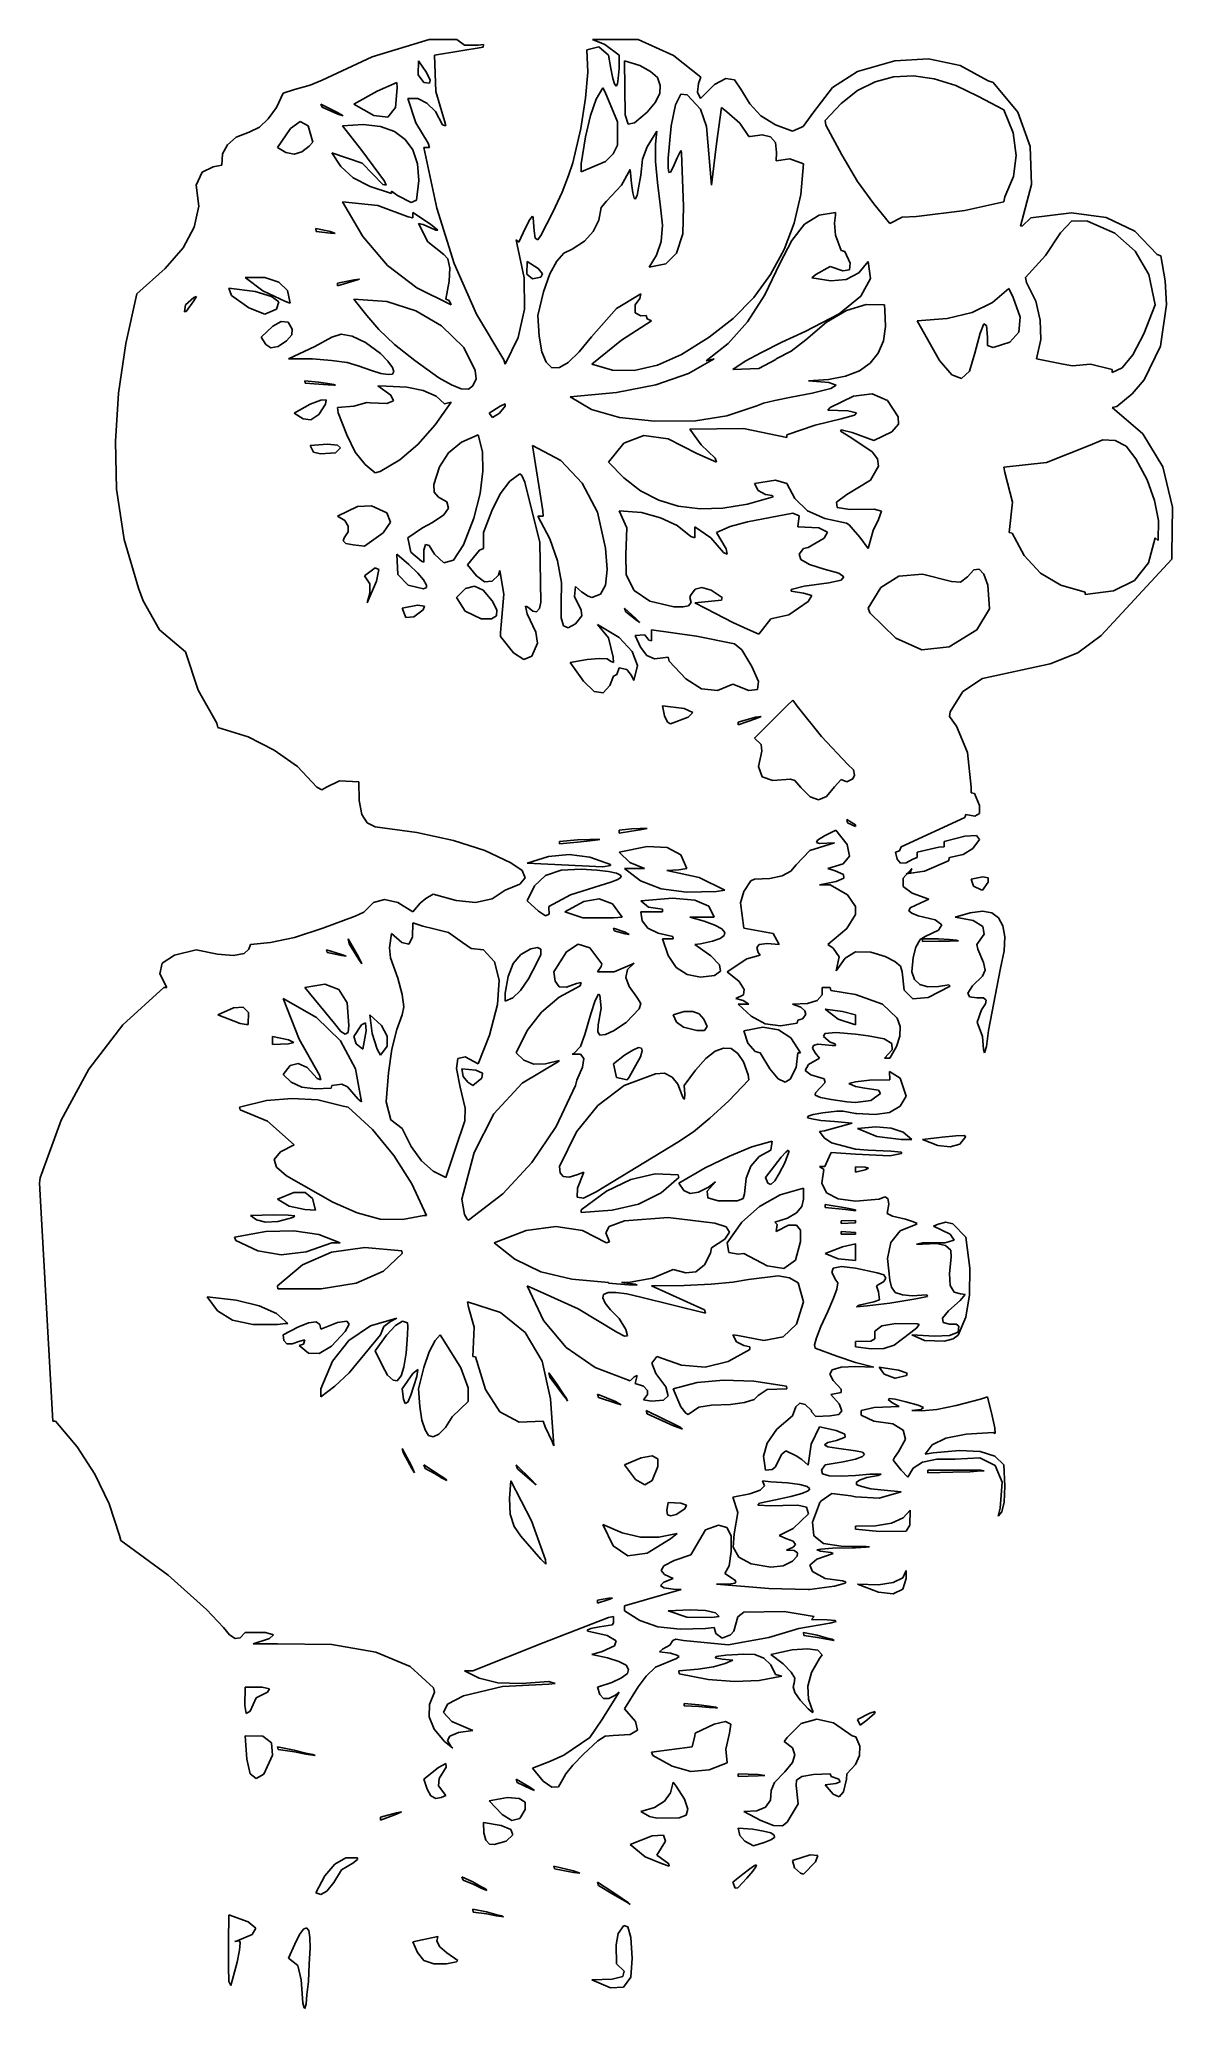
# Model space of a CAD drawing. Extents: x 6.49 to 9.56, y 0.17 to 5.52.
import ezdxf

# ---------------------------------------------------------------- set-up
doc = ezdxf.new("R2010")
doc.units = 0
doc.layers.get('0').update_dxf_attribs({"linetype": 'CONTINUOUS'})

msp = doc.modelspace()

# ---------------------------------------------------------------- linework, layer by layer
for p, q in [((7.5444, 5.5156), (7.3894, 5.4686)), ((7.6194, 5.5156), (7.5444, 5.5156)), ((7.6404, 5.4996), (7.6194, 5.5156)), ((8.1124, 5.5156), (7.9884, 5.5156)), ((7.9884, 5.5156), (8.0214, 5.5016)), ((8.2084, 5.4716), (8.1124, 5.5156)), ((7.3894, 5.4686), (7.2534, 5.4046)), ((7.5144, 5.4196), (7.5154, 5.4576)), ((7.5154, 5.4576), (7.5374, 5.4256)), ((7.5594, 5.4726), (7.6914, 5.4946)), ((7.5624, 5.3736), (7.5594, 5.4726)), ((7.6774, 5.4996), (7.6404, 5.4996)), ((7.6924, 5.5016), (7.6774, 5.4996)), ((7.6914, 5.4946), (7.6924, 5.5016)), ((8.0054, 5.4956), (7.9724, 5.4876)), ((7.9724, 5.4876), (7.9754, 5.4266)), ((8.0314, 5.4726), (8.0054, 5.4956)), ((8.0214, 5.5016), (8.0604, 5.4726)), ((8.0384, 5.4366), (8.0314, 5.4726)), ((8.0604, 5.4726), (8.0604, 5.4366)), ((8.0754, 5.4576), (8.1164, 5.4446)), ((8.0774, 5.3106), (8.0754, 5.4576)), ((8.2824, 5.4126), (8.2084, 5.4716)), ((8.8094, 5.4576), (8.7084, 5.4286)), ((8.9014, 5.4626), (8.8094, 5.4576)), ((8.9874, 5.4446), (8.9014, 5.4626)), ((7.2534, 5.4046), (7.2214, 5.3916)), ((7.5304, 5.3986), (7.5144, 5.4196)), ((7.5374, 5.4256), (7.5474, 5.4046)), ((7.5474, 5.4046), (7.5454, 5.3966)), ((7.9754, 5.4266), (7.9694, 5.3556)), ((8.0434, 5.4096), (8.0384, 5.4366)), ((8.0484, 5.3946), (8.0434, 5.4096)), ((8.0584, 5.4096), (8.0564, 5.3946)), ((8.0604, 5.4366), (8.0584, 5.4096)), ((8.1164, 5.4446), (8.1454, 5.4286)), ((8.1454, 5.4286), (8.1644, 5.4116)), ((8.1644, 5.4116), (8.1724, 5.3906)), ((8.2764, 5.3956), (8.2824, 5.4126)), ((8.3504, 5.4096), (8.3194, 5.3926)), ((8.3744, 5.4056), (8.3504, 5.4096)), ((8.3914, 5.3806), (8.3744, 5.4056)), ((8.7084, 5.4286), (8.6404, 5.3846)), ((8.7564, 5.4006), (8.8064, 5.4136)), ((8.8064, 5.4136), (8.8604, 5.4166)), ((8.8604, 5.4166), (8.9164, 5.4086)), ((8.9164, 5.4086), (8.9754, 5.3906)), ((9.0634, 5.4026), (8.9874, 5.4446)), ((9.0764, 5.3986), (9.0634, 5.4026)), ((7.1474, 5.3696), (7.1294, 5.3306)), ((7.1784, 5.3796), (7.1474, 5.3696)), ((7.2214, 5.3916), (7.1784, 5.3796)), ((7.3394, 5.3396), (7.4034, 5.3746)), ((7.4034, 5.3746), (7.4564, 5.3986)), ((7.4574, 5.3836), (7.4534, 5.3306)), ((7.4564, 5.3986), (7.4574, 5.3836)), ((7.5084, 5.2886), (7.4864, 5.3546)), ((7.4864, 5.3546), (7.5134, 5.3546)), ((7.5134, 5.3546), (7.5384, 5.3426)), ((7.5454, 5.3966), (7.5304, 5.3986)), ((7.5864, 5.2946), (7.5624, 5.3736)), ((7.9694, 5.3556), (7.9564, 5.2736)), ((7.9824, 5.3086), (7.9984, 5.3536)), ((7.9984, 5.3536), (8.0164, 5.3836)), ((8.0164, 5.3836), (8.0224, 5.3726)), ((8.0224, 5.3726), (8.0564, 5.2916)), ((8.0524, 5.3886), (8.0484, 5.3946)), ((8.0564, 5.3946), (8.0524, 5.3886)), ((8.1714, 5.3696), (8.1594, 5.3446)), ((8.1724, 5.3906), (8.1714, 5.3696)), ((8.2134, 5.3376), (8.2284, 5.3666)), ((8.2284, 5.3666), (8.2454, 5.3646)), ((8.2454, 5.3646), (8.2814, 5.3256)), ((8.2734, 5.3726), (8.2764, 5.3956)), ((8.2814, 5.3546), (8.2734, 5.3726)), ((8.3194, 5.3926), (8.2814, 5.3546)), ((8.4154, 5.3406), (8.3914, 5.3806)), ((8.6404, 5.3846), (8.5894, 5.3186)), ((8.6634, 5.3416), (8.7084, 5.3766)), ((8.7084, 5.3766), (8.7564, 5.4006)), ((8.9754, 5.3906), (9.0354, 5.3616)), ((9.0354, 5.3616), (9.1054, 5.3246)), ((9.1434, 5.3176), (9.0764, 5.3986)), ((7.1074, 5.2996), (7.0834, 5.2776)), ((7.1294, 5.3306), (7.1074, 5.2996)), ((7.2504, 5.3396), (7.2954, 5.3166)), ((7.2534, 5.3316), (7.2504, 5.3396)), ((7.2964, 5.3126), (7.2534, 5.3316)), ((7.2954, 5.3166), (7.3104, 5.3076)), ((7.3104, 5.3076), (7.2964, 5.3126)), ((7.3944, 5.3086), (7.3394, 5.3396)), ((7.4324, 5.3046), (7.3944, 5.3086)), ((7.4534, 5.3306), (7.4324, 5.3046)), ((7.5384, 5.3426), (7.5614, 5.3196)), ((7.5614, 5.3196), (7.5804, 5.2836)), ((7.5894, 5.2806), (7.5864, 5.2946)), ((7.9694, 5.2506), (7.9824, 5.3086)), ((8.0854, 5.2856), (8.0774, 5.3106)), ((8.1364, 5.3176), (8.1024, 5.2886)), ((8.1594, 5.3446), (8.1364, 5.3176)), ((8.2024, 5.2806), (8.2134, 5.3376)), ((8.2814, 5.3256), (8.2984, 5.2786)), ((8.3254, 5.2316), (8.3384, 5.3306)), ((8.3384, 5.3306), (8.3534, 5.3186)), ((8.3534, 5.3186), (8.3884, 5.2876)), ((8.4454, 5.3076), (8.4154, 5.3406)), ((8.4854, 5.2836), (8.4454, 5.3076)), ((8.5894, 5.3186), (8.5604, 5.2786)), ((8.6204, 5.2956), (8.6634, 5.3416)), ((8.6224, 5.2826), (8.6204, 5.2956)), ((9.1054, 5.3246), (9.1314, 5.2616)), ((9.1774, 5.2246), (9.1434, 5.3176)), ((7.0204, 5.2496), (6.9964, 5.2296)), ((7.0554, 5.2636), (7.0204, 5.2496)), ((7.0834, 5.2776), (7.0554, 5.2636)), ((7.1324, 5.2216), (7.1674, 5.2736)), ((7.1674, 5.2736), (7.1944, 5.2926)), ((7.1944, 5.2926), (7.2154, 5.2806)), ((7.2154, 5.2806), (7.2284, 5.2366)), ((7.3654, 5.2846), (7.3094, 5.2806)), ((7.3094, 5.2806), (7.3614, 5.2136)), ((7.4124, 5.2786), (7.3654, 5.2846)), ((7.4504, 5.2656), (7.4124, 5.2786)), ((7.4794, 5.2436), (7.4504, 5.2656)), ((7.5004, 5.2156), (7.4794, 5.2436)), ((7.5414, 5.2336), (7.5084, 5.2886)), ((7.5804, 5.2836), (7.5894, 5.2806)), ((7.9564, 5.2736), (7.9344, 5.1806)), ((7.9574, 5.1776), (7.9694, 5.2506)), ((8.0564, 5.2916), (8.0564, 5.2286)), ((8.1024, 5.2886), (8.0854, 5.2856)), ((8.1364, 5.2236), (8.1634, 5.2666)), ((8.1634, 5.2666), (8.1594, 5.2306)), ((8.1934, 5.1926), (8.2024, 5.2806)), ((8.2984, 5.2786), (8.3114, 5.1196)), ((8.3884, 5.2876), (8.4134, 5.2516)), ((8.4134, 5.2516), (8.4164, 5.2516)), ((8.4164, 5.2516), (8.4494, 5.2566)), ((8.4494, 5.2566), (8.4714, 5.2506)), ((8.4714, 5.2506), (8.4854, 5.2356)), ((8.5314, 5.2666), (8.4854, 5.2836)), ((8.5604, 5.2786), (8.5314, 5.2666)), ((8.6654, 5.2016), (8.6224, 5.2826)), ((9.1314, 5.2616), (9.1394, 5.2006)), ((6.9834, 5.2046), (6.9814, 5.1736)), ((6.9964, 5.2296), (6.9834, 5.2046)), ((7.1554, 5.2086), (7.1324, 5.2216)), ((7.1774, 5.2036), (7.1554, 5.2086)), ((7.1984, 5.2106), (7.1774, 5.2036)), ((7.2184, 5.2256), (7.1984, 5.2106)), ((7.2284, 5.2366), (7.2184, 5.2256)), ((7.3624, 5.1796), (7.2804, 5.2076)), ((7.2804, 5.2076), (7.3044, 5.1706)), ((7.3614, 5.2136), (7.4234, 5.1306)), ((7.5124, 5.1776), (7.5004, 5.2156)), ((7.5654, 5.0576), (7.5304, 5.2216)), ((7.5304, 5.2216), (7.5454, 5.2216)), ((7.5454, 5.2216), (7.5414, 5.2336)), ((8.0444, 5.2046), (8.0234, 5.1836)), ((8.0564, 5.2286), (8.0444, 5.2046)), ((8.1194, 5.1466), (8.1244, 5.1906)), ((8.1244, 5.1906), (8.1364, 5.2236)), ((8.1594, 5.2306), (8.1594, 5.1836)), ((8.1934, 5.1666), (8.1934, 5.1926)), ((8.2184, 5.1936), (8.2074, 5.1686)), ((8.2254, 5.2086), (8.2184, 5.1936)), ((8.2294, 5.2136), (8.2254, 5.2086)), ((8.2304, 5.2076), (8.2294, 5.2136)), ((8.2354, 5.0616), (8.2304, 5.2076)), ((8.3114, 5.1196), (8.3254, 5.2316)), ((8.4854, 5.2356), (8.4884, 5.2086)), ((8.4884, 5.2086), (8.4874, 5.1856)), ((8.4874, 5.1856), (8.5244, 5.1916)), ((8.5244, 5.1916), (8.5614, 5.1776)), ((8.7084, 5.1296), (8.6654, 5.2016)), ((9.1394, 5.2006), (9.1324, 5.1436)), ((9.1814, 5.1216), (9.1774, 5.2246)), ((6.9274, 5.1546), (6.9114, 5.1196)), ((6.9574, 5.1696), (6.9274, 5.1546)), ((6.9814, 5.1736), (6.9574, 5.1696)), ((7.3044, 5.1706), (7.3384, 5.1396)), ((7.3384, 5.1396), (7.3844, 5.1156)), ((7.4184, 5.1216), (7.3624, 5.1796)), ((7.5164, 5.1326), (7.5124, 5.1776)), ((7.9234, 5.1456), (7.9054, 5.1006)), ((7.9344, 5.1806), (7.9234, 5.1456)), ((8.0234, 5.1836), (7.9574, 5.1556)), ((7.9574, 5.1556), (7.9574, 5.1776)), ((8.0674, 5.1196), (8.0904, 5.1626)), ((8.0904, 5.1626), (8.0944, 5.1246)), ((8.1134, 5.1126), (8.1194, 5.1466)), ((8.1594, 5.1836), (8.1644, 5.1266)), ((8.1954, 5.1536), (8.1934, 5.1666)), ((8.2004, 5.1546), (8.1954, 5.1536)), ((8.2074, 5.1686), (8.2004, 5.1546)), ((8.5614, 5.1776), (8.5544, 5.0946)), ((9.1324, 5.1436), (9.1084, 5.0876)), ((6.9114, 5.1196), (6.9184, 5.0626)), ((7.3844, 5.1156), (7.4424, 5.0966)), ((7.4274, 5.1196), (7.4184, 5.1216)), ((7.4234, 5.1306), (7.4274, 5.1196)), ((7.4424, 5.0966), (7.4424, 5.1036)), ((7.4424, 5.1036), (7.4584, 5.0916)), ((7.4584, 5.0916), (7.4954, 5.0726)), ((7.5104, 5.0786), (7.5164, 5.1326)), ((7.9054, 5.1006), (7.8804, 5.0466)), ((8.0264, 5.0766), (8.0674, 5.1196)), ((8.0944, 5.1246), (8.0974, 5.0986)), ((8.0974, 5.0986), (8.1014, 5.0846)), ((8.1014, 5.0846), (8.1044, 5.0816)), ((8.1044, 5.0816), (8.1094, 5.0916)), ((8.1094, 5.0916), (8.1134, 5.1126)), ((8.1644, 5.1266), (8.1734, 5.0596)), ((8.5544, 5.0946), (8.5364, 5.0166)), ((8.7524, 5.0686), (8.7084, 5.1296)), ((9.1084, 5.0876), (9.1054, 5.0746)), ((9.1514, 5.0086), (9.1814, 5.1216)), ((6.9184, 5.0626), (6.9064, 5.0056)), ((7.4054, 5.0646), (7.3094, 5.0746)), ((7.3094, 5.0746), (7.3644, 4.9806)), ((7.4874, 5.0336), (7.4054, 5.0646)), ((7.5004, 5.0306), (7.4874, 5.0336)), ((7.4954, 5.0726), (7.5104, 5.0786)), ((7.5484, 5.0136), (7.5004, 5.0456)), ((7.5004, 5.0456), (7.5004, 5.0306)), ((7.6124, 4.9066), (7.5654, 5.0576)), ((7.8254, 5.0356), (7.8184, 5.0266)), ((7.8274, 5.0306), (7.8254, 5.0356)), ((7.8294, 4.9956), (7.8274, 5.0306)), ((7.8804, 5.0466), (7.8474, 4.9826)), ((8.0054, 5.0246), (8.0114, 5.0586)), ((8.0114, 5.0586), (8.0264, 5.0766)), ((8.1734, 5.0596), (8.1784, 5.0106)), ((8.2334, 4.9876), (8.2354, 5.0616)), ((8.6044, 5.0386), (8.5644, 5.0136)), ((8.6484, 5.0456), (8.6044, 5.0386)), ((8.6454, 5.0166), (8.6484, 5.0386)), ((8.6484, 5.0386), (8.6484, 5.0456)), ((8.7964, 5.0156), (8.7524, 5.0686)), ((8.8294, 5.0326), (8.7964, 5.0156)), ((8.8684, 5.0346), (8.8294, 5.0326)), ((8.9994, 5.0506), (8.8684, 5.0346)), ((9.1054, 5.0746), (8.9994, 5.0506)), ((9.1794, 5.0306), (9.1564, 5.0096)), ((9.2894, 5.0446), (9.1794, 5.0306)), ((9.3834, 5.0316), (9.2894, 5.0446)), ((9.4614, 4.9946), (9.3834, 5.0316)), ((6.9064, 5.0056), (6.8764, 4.9496)), ((7.2364, 5.0016), (7.2764, 4.9936)), ((7.2374, 4.9936), (7.2364, 5.0016)), ((7.2764, 4.9896), (7.2374, 4.9936)), ((7.2764, 4.9936), (7.2894, 4.9886)), ((7.2894, 4.9886), (7.2764, 4.9896)), ((7.3644, 4.9806), (7.4314, 4.9016)), ((7.5154, 5.0156), (7.5284, 5.0126)), ((7.5404, 4.9656), (7.5154, 5.0156)), ((7.5284, 5.0126), (7.5624, 4.9976)), ((7.5684, 4.9976), (7.5484, 5.0136)), ((7.5624, 4.9976), (7.5684, 4.9976)), ((7.8064, 5.0036), (7.7884, 4.9646)), ((7.8184, 5.0266), (7.8064, 5.0036)), ((7.8324, 4.9756), (7.8294, 4.9956)), ((7.8394, 4.9716), (7.8324, 4.9756)), ((7.8474, 4.9826), (7.8394, 4.9716)), ((7.9664, 4.9676), (7.9904, 4.9936)), ((7.9904, 4.9936), (8.0054, 5.0246)), ((8.1784, 5.0106), (8.1744, 4.9666)), ((8.2164, 4.9346), (8.2334, 4.9876)), ((8.5364, 5.0166), (8.5094, 4.9446)), ((8.5644, 5.0136), (8.5294, 4.9696)), ((8.6484, 4.9836), (8.6454, 5.0166)), ((8.6634, 4.9426), (8.6484, 4.9836)), ((9.1564, 5.0096), (9.1514, 5.0086)), ((9.2194, 4.9286), (9.2594, 4.9906)), ((9.2594, 4.9906), (9.2904, 5.0226)), ((9.2904, 5.0226), (9.3334, 5.0216)), ((9.3334, 5.0216), (9.4074, 4.9896)), ((9.4074, 4.9896), (9.4624, 4.9406)), ((9.5224, 4.9316), (9.4614, 4.9946)), ((6.8764, 4.9496), (6.8274, 4.8936)), ((7.5844, 4.9316), (7.5404, 4.9656)), ((7.5954, 4.9196), (7.5844, 4.9316)), ((7.7884, 4.9646), (7.7804, 4.9716)), ((7.7804, 4.9716), (7.7834, 4.9576)), ((7.7834, 4.9576), (7.8024, 4.8676)), ((7.8914, 4.9136), (7.9104, 4.9346)), ((7.9104, 4.9346), (7.9334, 4.9456)), ((7.9334, 4.9456), (7.9664, 4.9676)), ((8.1624, 4.9296), (8.1424, 4.8966)), ((8.1744, 4.9666), (8.1624, 4.9296)), ((8.1874, 4.9056), (8.2164, 4.9346)), ((8.5094, 4.9446), (8.4714, 4.8766)), ((8.5294, 4.9696), (8.4974, 4.9066)), ((8.6734, 4.9396), (8.6634, 4.9426)), ((8.6884, 4.9076), (8.6734, 4.9396)), ((9.1644, 4.8686), (9.2194, 4.9286)), ((9.4624, 4.9406), (9.4994, 4.8766)), ((9.5324, 4.9276), (9.5224, 4.9316)), ((9.5444, 4.8596), (9.5324, 4.9276)), ((6.8274, 4.8936), (6.7504, 4.8246)), ((7.0924, 4.8326), (7.0444, 4.8686)), ((7.0444, 4.8686), (7.0984, 4.8686)), ((7.0984, 4.8686), (7.1364, 4.8566)), ((7.4314, 4.9016), (7.5114, 4.8406)), ((7.6004, 4.8946), (7.5954, 4.9196)), ((7.5984, 4.8586), (7.6004, 4.8946)), ((7.6734, 4.7696), (7.6124, 4.9066)), ((7.8024, 4.8676), (7.8034, 4.7826)), ((7.8094, 4.8776), (7.8104, 4.9126)), ((7.8254, 4.8656), (7.8094, 4.8776)), ((7.8104, 4.9126), (7.8404, 4.8936)), ((7.8474, 4.8696), (7.8254, 4.8656)), ((7.8404, 4.8936), (7.8524, 4.8786)), ((7.8524, 4.8786), (7.8474, 4.8696)), ((7.8554, 4.8296), (7.8724, 4.8786)), ((7.8724, 4.8786), (7.8914, 4.9136)), ((8.1424, 4.8966), (8.1874, 4.9056)), ((8.4714, 4.8766), (8.4264, 4.8146)), ((8.4974, 4.9066), (8.4564, 4.8216)), ((8.5844, 4.8676), (8.5954, 4.8766)), ((8.6354, 4.8596), (8.5844, 4.8676)), ((8.5954, 4.8766), (8.6344, 4.8986)), ((8.6344, 4.8986), (8.6684, 4.8866)), ((8.6684, 4.8866), (8.6864, 4.8896)), ((8.7114, 4.8816), (8.6774, 4.8636)), ((8.6864, 4.8896), (8.6884, 4.9076)), ((8.7374, 4.9126), (8.7114, 4.8816)), ((8.7434, 4.8666), (8.7374, 4.9126)), ((9.1674, 4.8556), (9.1644, 4.8686)), ((9.4994, 4.8766), (9.5174, 4.7946)), ((6.7504, 4.8246), (6.7204, 4.6896)), ((6.8824, 4.7946), (6.9054, 4.8146)), ((6.9054, 4.8146), (6.9124, 4.8176)), ((6.9124, 4.8176), (6.9054, 4.8056)), ((7.0004, 4.8396), (7.0714, 4.8306)), ((7.0074, 4.8196), (7.0004, 4.8396)), ((7.0544, 4.7866), (7.0074, 4.8196)), ((7.0714, 4.8306), (7.1164, 4.8176)), ((7.1544, 4.8036), (7.0924, 4.8326)), ((7.1164, 4.8176), (7.1364, 4.8026)), ((7.1364, 4.8566), (7.1594, 4.8336)), ((7.1594, 4.8336), (7.1664, 4.7996)), ((7.2954, 4.8536), (7.3404, 4.8626)), ((7.3404, 4.8596), (7.2954, 4.8466)), ((7.2954, 4.8466), (7.2954, 4.8536)), ((7.3404, 4.8626), (7.3554, 4.8646)), ((7.3554, 4.8646), (7.3404, 4.8596)), ((7.5114, 4.8406), (7.6044, 4.7946)), ((7.5894, 4.8096), (7.5984, 4.8586)), ((7.8394, 4.7656), (7.8554, 4.8296)), ((8.1194, 4.8246), (8.0534, 4.7846)), ((8.1164, 4.8116), (8.1194, 4.8246)), ((8.4264, 4.8146), (8.3704, 4.7576)), ((8.4564, 4.8216), (8.4094, 4.7486)), ((8.6774, 4.8636), (8.6354, 4.8596)), ((8.6584, 4.7706), (8.7174, 4.8186)), ((8.7174, 4.8186), (8.7434, 4.8666)), ((9.0754, 4.8006), (9.1194, 4.8386)), ((9.1194, 4.8386), (9.1314, 4.8146)), ((9.1314, 4.8146), (9.1504, 4.7616)), ((9.1924, 4.8046), (9.1674, 4.8556)), ((9.5474, 4.7956), (9.5444, 4.8596)), ((6.8794, 4.7756), (6.8824, 4.7946)), ((6.8844, 4.7766), (6.8794, 4.7756)), ((6.9054, 4.8056), (6.8844, 4.7766)), ((7.0984, 4.7696), (7.0544, 4.7866)), ((7.1294, 4.7826), (7.0984, 4.7696)), ((7.1364, 4.8026), (7.1294, 4.7826)), ((7.1664, 4.7996), (7.1544, 4.8036)), ((7.3754, 4.7656), (7.3394, 4.8096)), ((7.3394, 4.8096), (7.4294, 4.8036)), ((7.4074, 4.7276), (7.3754, 4.7656)), ((7.4294, 4.8036), (7.5084, 4.7786)), ((7.5084, 4.7786), (7.5784, 4.7376)), ((7.5984, 4.8066), (7.5894, 4.8096)), ((7.6044, 4.7946), (7.5984, 4.8066)), ((7.7474, 4.6456), (7.6734, 4.7696)), ((7.8034, 4.7826), (7.7864, 4.7056)), ((7.8434, 4.7096), (7.8394, 4.7656)), ((8.0534, 4.7846), (7.9854, 4.7076)), ((8.1044, 4.7946), (8.1164, 4.8116)), ((8.1044, 4.7726), (8.1044, 4.7946)), ((8.1194, 4.7646), (8.1044, 4.7726)), ((8.1344, 4.7656), (8.1194, 4.7646)), ((8.1364, 4.7566), (8.1344, 4.7656)), ((8.5664, 4.7226), (8.6584, 4.7706)), ((8.6784, 4.7796), (8.6244, 4.7476)), ((8.7314, 4.7956), (8.6784, 4.7796)), ((8.7814, 4.7946), (8.7314, 4.7956)), ((8.7824, 4.7806), (8.7814, 4.7946)), ((8.7844, 4.7356), (8.7824, 4.7806)), ((8.9514, 4.7576), (9.0194, 4.7736)), ((9.0194, 4.7736), (9.0754, 4.8006)), ((9.1504, 4.7616), (9.1464, 4.7206)), ((9.2044, 4.7526), (9.1924, 4.8046)), ((9.5174, 4.7946), (9.4864, 4.7156)), ((9.5314, 4.6826), (9.5474, 4.7956)), ((7.0884, 4.7066), (7.1194, 4.7366)), ((7.1004, 4.6866), (7.0884, 4.7066)), ((7.1194, 4.7366), (7.1424, 4.7496)), ((7.1424, 4.7496), (7.1614, 4.7476)), ((7.1714, 4.7136), (7.1564, 4.6966)), ((7.1614, 4.7476), (7.1724, 4.7286)), ((7.1724, 4.7286), (7.1714, 4.7136)), ((7.2334, 4.6816), (7.2804, 4.7066)), ((7.2804, 4.7066), (7.3054, 4.7146)), ((7.3054, 4.7146), (7.3354, 4.7096)), ((7.3354, 4.7096), (7.3714, 4.6926)), ((7.4504, 4.6866), (7.4074, 4.7276)), ((7.5784, 4.7376), (7.6384, 4.6786)), ((7.8504, 4.6666), (7.8434, 4.7096)), ((7.9854, 4.7076), (7.9524, 4.6666)), ((8.0674, 4.6986), (8.1484, 4.7516)), ((8.1484, 4.7516), (8.1364, 4.7566)), ((8.3054, 4.7066), (8.2304, 4.6596)), ((8.3704, 4.7576), (8.3054, 4.7066)), ((8.4094, 4.7486), (8.3564, 4.6896)), ((8.5024, 4.6936), (8.5664, 4.7226)), ((8.6244, 4.7476), (8.5674, 4.6996)), ((8.7784, 4.6966), (8.7844, 4.7356)), ((8.8704, 4.7516), (8.9514, 4.7576)), ((8.9314, 4.6436), (8.8704, 4.7516)), ((9.0414, 4.7176), (9.0274, 4.6636)), ((9.0514, 4.7426), (9.0414, 4.7176)), ((9.0584, 4.7386), (9.0514, 4.7426)), ((9.0614, 4.7066), (9.0584, 4.7386)), ((9.0614, 4.6846), (9.0614, 4.7066)), ((9.1464, 4.7206), (9.1224, 4.6936)), ((9.2064, 4.7006), (9.2044, 4.7526)), ((9.4864, 4.7156), (9.4564, 4.6586)), ((6.7204, 4.6896), (6.7004, 4.5546)), ((7.1144, 4.6776), (7.1004, 4.6866)), ((7.1344, 4.6816), (7.1144, 4.6776)), ((7.1564, 4.6966), (7.1344, 4.6816)), ((7.1624, 4.6476), (7.2334, 4.6816)), ((7.3714, 4.6926), (7.4124, 4.6626)), ((7.4124, 4.6626), (7.4324, 4.6416)), ((7.5054, 4.6436), (7.4504, 4.6866)), ((7.6384, 4.6786), (7.6694, 4.6166)), ((7.7864, 4.7056), (7.7514, 4.6336)), ((7.8624, 4.6386), (7.8504, 4.6666)), ((7.9524, 4.6666), (7.9224, 4.6376)), ((7.9864, 4.6336), (8.0674, 4.6986)), ((8.2304, 4.6596), (8.1644, 4.6306)), ((8.3564, 4.6896), (8.2974, 4.6426)), ((8.4034, 4.6416), (8.4474, 4.6656)), ((8.4474, 4.6656), (8.5024, 4.6936)), ((8.5284, 4.6686), (8.4874, 4.6476)), ((8.5674, 4.6996), (8.5284, 4.6686)), ((8.7424, 4.6366), (8.7644, 4.6636)), ((8.7644, 4.6636), (8.7784, 4.6966)), ((9.0274, 4.6636), (9.0124, 4.6146)), ((9.0764, 4.6786), (9.0614, 4.6846)), ((9.1224, 4.6936), (9.0764, 4.6786)), ((9.1944, 4.6476), (9.2064, 4.7006)), ((9.4564, 4.6586), (9.4274, 4.6236)), ((9.4874, 4.5906), (9.5314, 4.6826)), ((7.2274, 4.6476), (7.1624, 4.6476)), ((7.2794, 4.6436), (7.2274, 4.6476)), ((7.3214, 4.6376), (7.2794, 4.6436)), ((7.3514, 4.6286), (7.3214, 4.6376)), ((7.3874, 4.6166), (7.3514, 4.6286)), ((7.4134, 4.6086), (7.3874, 4.6166)), ((7.4334, 4.6056), (7.4134, 4.6086)), ((7.4324, 4.6416), (7.4444, 4.6246)), ((7.4444, 4.6066), (7.4334, 4.6056)), ((7.4444, 4.6246), (7.4484, 4.6136)), ((7.4484, 4.6136), (7.4444, 4.6066)), ((7.5704, 4.5966), (7.5054, 4.6436)), ((7.6694, 4.6166), (7.6724, 4.5936)), ((7.7514, 4.6336), (7.7474, 4.6456)), ((7.8774, 4.6236), (7.8624, 4.6386)), ((7.8984, 4.6246), (7.8774, 4.6236)), ((7.9224, 4.6376), (7.8984, 4.6246)), ((8.0424, 4.6176), (7.9864, 4.6336)), ((8.1014, 4.6166), (8.0424, 4.6176)), ((8.1644, 4.6306), (8.1014, 4.6166)), ((8.2494, 4.6086), (8.1604, 4.5776)), ((8.3184, 4.6476), (8.2494, 4.6086)), ((8.2974, 4.6426), (8.3184, 4.6476)), ((8.3694, 4.6186), (8.4034, 4.6416)), ((8.4404, 4.6216), (8.3694, 4.6186)), ((8.4864, 4.6466), (8.4404, 4.6216)), ((8.4874, 4.6476), (8.4864, 4.6466)), ((8.6294, 4.5916), (8.6754, 4.6006)), ((8.6754, 4.6006), (8.7134, 4.6156)), ((8.7134, 4.6156), (8.7424, 4.6366)), ((8.9644, 4.6046), (8.9314, 4.6436)), ((8.9904, 4.5946), (8.9644, 4.6046)), ((9.0124, 4.6146), (8.9904, 4.5946)), ((9.2674, 4.6336), (9.1944, 4.6476)), ((9.2924, 4.6286), (9.2674, 4.6336)), ((9.3414, 4.6336), (9.2924, 4.6286)), ((9.4004, 4.6186), (9.3414, 4.6336)), ((9.4274, 4.6236), (9.4004, 4.6106)), ((9.4004, 4.6106), (9.4004, 4.6186)), ((6.7004, 4.5546), (6.6924, 4.4236)), ((7.2064, 4.5886), (7.2434, 4.5846)), ((7.2074, 4.5816), (7.2064, 4.5886)), ((7.2444, 4.5796), (7.2074, 4.5816)), ((7.2434, 4.5846), (7.2694, 4.5806)), ((7.2704, 4.5776), (7.2444, 4.5796)), ((7.2694, 4.5806), (7.2854, 4.5786)), ((7.2854, 4.5766), (7.2704, 4.5776)), ((7.2854, 4.5786), (7.2904, 4.5766)), ((7.2904, 4.5766), (7.2854, 4.5766)), ((7.4404, 4.5496), (7.4054, 4.5746)), ((7.4054, 4.5746), (7.4274, 4.5736)), ((7.4274, 4.5736), (7.4834, 4.5706)), ((7.4474, 4.5336), (7.4404, 4.5496)), ((7.4834, 4.5706), (7.5284, 4.5616)), ((7.5284, 4.5616), (7.5634, 4.5466)), ((7.5634, 4.5466), (7.5864, 4.5256)), ((7.6054, 4.5776), (7.5704, 4.5966)), ((7.6314, 4.5666), (7.6054, 4.5776)), ((7.6514, 4.5656), (7.6314, 4.5666)), ((7.6634, 4.5746), (7.6514, 4.5656)), ((7.6724, 4.5936), (7.6634, 4.5746)), ((8.0534, 4.5566), (7.9274, 4.5446)), ((8.1604, 4.5776), (8.0534, 4.5566)), ((8.5284, 4.5436), (8.5854, 4.5546)), ((8.5754, 4.5886), (8.6294, 4.5916)), ((8.6304, 4.5836), (8.5754, 4.5886)), ((8.5854, 4.5546), (8.6354, 4.5676)), ((8.6504, 4.5766), (8.6304, 4.5836)), ((8.6344, 4.5156), (8.6974, 4.5466)), ((8.6354, 4.5676), (8.6504, 4.5766)), ((8.6974, 4.5466), (8.7484, 4.5526)), ((8.7484, 4.5526), (8.7894, 4.5346)), ((9.4124, 4.5186), (9.4544, 4.5526)), ((9.4544, 4.5526), (9.4874, 4.5906)), ((7.1774, 4.5006), (7.2214, 4.5246)), ((7.2024, 4.4846), (7.1774, 4.5006)), ((7.2214, 4.5246), (7.2504, 4.5356)), ((7.2444, 4.4966), (7.2234, 4.4826)), ((7.2624, 4.5246), (7.2444, 4.4966)), ((7.2504, 4.5356), (7.2644, 4.5366)), ((7.2644, 4.5366), (7.2624, 4.5246)), ((7.2954, 4.5156), (7.3394, 4.5196)), ((7.2974, 4.5016), (7.2954, 4.5156)), ((7.3204, 4.4416), (7.2974, 4.5016)), ((7.3394, 4.5196), (7.3754, 4.5296)), ((7.3754, 4.5296), (7.3844, 4.5286)), ((7.3844, 4.5286), (7.4294, 4.5266)), ((7.4294, 4.5266), (7.4474, 4.5336)), ((7.6044, 4.5306), (7.5604, 4.4686)), ((7.5864, 4.5256), (7.6044, 4.5306)), ((7.7074, 4.5006), (7.7374, 4.5196)), ((7.7164, 4.4886), (7.7074, 4.5006)), ((7.7354, 4.5006), (7.7164, 4.4886)), ((7.7514, 4.5196), (7.7354, 4.5006)), ((7.7374, 4.5196), (7.7514, 4.5256)), ((7.7514, 4.5256), (7.7514, 4.5196)), ((7.9274, 4.5446), (7.9854, 4.5106)), ((7.9854, 4.5106), (8.0614, 4.4886)), ((8.2684, 4.4796), (8.3534, 4.4936)), ((8.3534, 4.4936), (8.4344, 4.5206)), ((8.4344, 4.5206), (8.4524, 4.5276)), ((8.4524, 4.5276), (8.4834, 4.5346)), ((8.4834, 4.5346), (8.5284, 4.5436)), ((8.6274, 4.5086), (8.6344, 4.5156)), ((8.6824, 4.5066), (8.6274, 4.5086)), ((8.6634, 4.4846), (8.7004, 4.4946)), ((8.7054, 4.5016), (8.6824, 4.5066)), ((8.7004, 4.4946), (8.7054, 4.5016)), ((8.7894, 4.5346), (8.8184, 4.4906)), ((9.4004, 4.5156), (9.4124, 4.5186)), ((9.4834, 4.4446), (9.4004, 4.5156)), ((7.2234, 4.4826), (7.2024, 4.4846)), ((7.3434, 4.3946), (7.3204, 4.4416)), ((7.5604, 4.4686), (7.5134, 4.4156)), ((7.6324, 4.4216), (7.6774, 4.4416)), ((7.6774, 4.4416), (7.6894, 4.3956)), ((8.0614, 4.4886), (8.1564, 4.4786)), ((8.0734, 4.4186), (8.1274, 4.4396)), ((8.1274, 4.4396), (8.1934, 4.4306)), ((8.1564, 4.4786), (8.2684, 4.4796)), ((8.2524, 4.4566), (8.3984, 4.4586)), ((8.2834, 4.4146), (8.2524, 4.4566)), ((8.3984, 4.4586), (8.5164, 4.4346)), ((8.5164, 4.4416), (8.5934, 4.4676)), ((8.5164, 4.4346), (8.5164, 4.4416)), ((8.5934, 4.4676), (8.6634, 4.4846)), ((8.6634, 4.4556), (8.6624, 4.4516)), ((8.6624, 4.4516), (8.6904, 4.4346)), ((8.6934, 4.4476), (8.6634, 4.4556)), ((8.7524, 4.4266), (8.6934, 4.4476)), ((8.8014, 4.4496), (8.7524, 4.4266)), ((8.8194, 4.4706), (8.8014, 4.4496)), ((8.8184, 4.4906), (8.8194, 4.4706)), ((9.5374, 4.3546), (9.4834, 4.4446)), ((6.6924, 4.4236), (6.6954, 4.2936)), ((7.2214, 4.4126), (7.2684, 4.4166)), ((7.2304, 4.3946), (7.2214, 4.4126)), ((7.2494, 4.3896), (7.2304, 4.3946)), ((7.2904, 4.3926), (7.2494, 4.3896)), ((7.2684, 4.4166), (7.2954, 4.4136)), ((7.3034, 4.4066), (7.2904, 4.3926)), ((7.2954, 4.4136), (7.3034, 4.4066)), ((7.3704, 4.3606), (7.3434, 4.3946)), ((7.5134, 4.4156), (7.4644, 4.3736)), ((7.5724, 4.3546), (7.5974, 4.3926)), ((7.5974, 4.3926), (7.6324, 4.4216)), ((7.6894, 4.3956), (7.6904, 4.3426)), ((7.8534, 4.2356), (7.8254, 4.4126)), ((7.8254, 4.4126), (7.9024, 4.3716)), ((8.0314, 4.3676), (8.0734, 4.4186)), ((8.1934, 4.4306), (8.2714, 4.3906)), ((8.2714, 4.3906), (8.3254, 4.3676)), ((8.3214, 4.3786), (8.2834, 4.4146)), ((8.6904, 4.4346), (8.7484, 4.3956)), ((8.7484, 4.3956), (8.7624, 4.3766)), ((9.2214, 4.3666), (9.3354, 4.4116)), ((9.3354, 4.4116), (9.3744, 4.4276)), ((9.3744, 4.4276), (9.4084, 4.4266)), ((9.4084, 4.4266), (9.4384, 4.4106)), ((9.4384, 4.4106), (9.4644, 4.3766)), ((7.3974, 4.3386), (7.3704, 4.3606)), ((7.4114, 4.3416), (7.3974, 4.3386)), ((7.4644, 4.3736), (7.4114, 4.3416)), ((7.5574, 4.3066), (7.5724, 4.3546)), ((7.6904, 4.3426), (7.6834, 4.2826)), ((7.7634, 4.3156), (7.7904, 4.3356)), ((7.7904, 4.3356), (7.7964, 4.3316)), ((7.9024, 4.3716), (7.9604, 4.3106)), ((8.0734, 4.3246), (8.0314, 4.3676)), ((8.3254, 4.3676), (8.3214, 4.3786)), ((8.7654, 4.3566), (8.7434, 4.3186)), ((8.7624, 4.3766), (8.7654, 4.3566)), ((9.1054, 4.3536), (9.2214, 4.3666)), ((9.1084, 4.3396), (9.1054, 4.3536)), ((9.1294, 4.2586), (9.1084, 4.3396)), ((9.4644, 4.3766), (9.4954, 4.3196)), ((9.5644, 4.2456), (9.5374, 4.3546)), ((6.6954, 4.2936), (6.7154, 4.1576)), ((7.5584, 4.2856), (7.5574, 4.3066)), ((7.5694, 4.2726), (7.5584, 4.2856)), ((7.6834, 4.2826), (7.6654, 4.2156)), ((7.7144, 4.2356), (7.7374, 4.2816)), ((7.7374, 4.2816), (7.7634, 4.3156)), ((7.7964, 4.3316), (7.8044, 4.3126)), ((7.8044, 4.3126), (7.8454, 4.1496)), ((7.9604, 4.3106), (8.0014, 4.2316)), ((8.1184, 4.2896), (8.0734, 4.3246)), ((8.1684, 4.2646), (8.1184, 4.2896)), ((8.4854, 4.3186), (8.4284, 4.3096)), ((8.4284, 4.3096), (8.4384, 4.2906)), ((8.4384, 4.2906), (8.4584, 4.2796)), ((8.4584, 4.2796), (8.4764, 4.2766)), ((8.5164, 4.3096), (8.4854, 4.3186)), ((8.5384, 4.2686), (8.5164, 4.3096)), ((8.6794, 4.2796), (8.6514, 4.2586)), ((8.7434, 4.3186), (8.6794, 4.2796)), ((9.4954, 4.3196), (9.5154, 4.2636)), ((7.2954, 4.2206), (7.3494, 4.2466)), ((7.3494, 4.2466), (7.3874, 4.2486)), ((7.3874, 4.2486), (7.4294, 4.2296)), ((7.4294, 4.2296), (7.4394, 4.2046)), ((7.5924, 4.2596), (7.5694, 4.2726)), ((7.5844, 4.2246), (7.5974, 4.2426)), ((7.5974, 4.2426), (7.5924, 4.2596)), ((7.6924, 4.1766), (7.7144, 4.2356)), ((7.8544, 4.2206), (7.8534, 4.2356)), ((8.0014, 4.2316), (8.0234, 4.1336)), ((8.0814, 4.1886), (8.0604, 4.2356)), ((8.0604, 4.2356), (8.1214, 4.2306)), ((8.1214, 4.2306), (8.1734, 4.2166)), ((8.2214, 4.2476), (8.1684, 4.2646)), ((8.2804, 4.2406), (8.2214, 4.2476)), ((8.3424, 4.2426), (8.2804, 4.2406)), ((8.4094, 4.2536), (8.3424, 4.2426)), ((8.4794, 4.2736), (8.4094, 4.2536)), ((8.4094, 4.2056), (8.5324, 4.2286)), ((8.4764, 4.2766), (8.4794, 4.2736)), ((8.5324, 4.2286), (8.5494, 4.2216)), ((8.5724, 4.2356), (8.5384, 4.2686)), ((8.6194, 4.2146), (8.5724, 4.2356)), ((8.6514, 4.2586), (8.6534, 4.2446)), ((8.6534, 4.2446), (8.6874, 4.2386)), ((8.6874, 4.2386), (8.7534, 4.2396)), ((8.7534, 4.2396), (8.7734, 4.2346)), ((8.7734, 4.2346), (8.7654, 4.2116)), ((9.1204, 4.1766), (9.1294, 4.2586)), ((9.5154, 4.2636), (9.5264, 4.2086)), ((9.5624, 4.1176), (9.5644, 4.2456)), ((7.3154, 4.2086), (7.2954, 4.2206)), ((7.3134, 4.1616), (7.3244, 4.1786)), ((7.3244, 4.1936), (7.3154, 4.2086)), ((7.3244, 4.1786), (7.3244, 4.1936)), ((7.4194, 4.1756), (7.3684, 4.1396)), ((7.4394, 4.2046), (7.4194, 4.1756)), ((7.4864, 4.1616), (7.5264, 4.1886)), ((7.5264, 4.1886), (7.5534, 4.2036)), ((7.5534, 4.2036), (7.5844, 4.2246)), ((7.6654, 4.2156), (7.6374, 4.1426)), ((7.6924, 4.1476), (7.6924, 4.1766)), ((7.8724, 4.1596), (7.8394, 4.2206)), ((7.8394, 4.2206), (7.8544, 4.2206)), ((8.0784, 4.1166), (8.0814, 4.1886)), ((8.1734, 4.2166), (8.2184, 4.1956)), ((8.2184, 4.1956), (8.2554, 4.1656)), ((8.2664, 4.1766), (8.2664, 4.1916)), ((8.2664, 4.1916), (8.3094, 4.1616)), ((8.2664, 4.1616), (8.2664, 4.1766)), ((8.3254, 4.1766), (8.3624, 4.1926)), ((8.3514, 4.1316), (8.3254, 4.1766)), ((8.3624, 4.1926), (8.4094, 4.2056)), ((8.5494, 4.2216), (8.5464, 4.1916)), ((8.5464, 4.1916), (8.6034, 4.1886)), ((8.6034, 4.1886), (8.6264, 4.1776)), ((8.6264, 4.1776), (8.6174, 4.1606)), ((8.6784, 4.2016), (8.6194, 4.2146)), ((8.6854, 4.1976), (8.6784, 4.2016)), ((8.6964, 4.1846), (8.6854, 4.1976)), ((8.7144, 4.1636), (8.6964, 4.1846)), ((8.7504, 4.1816), (8.7374, 4.1326)), ((8.7654, 4.2116), (8.7504, 4.1816)), ((9.1284, 4.1746), (9.1204, 4.1766)), ((9.1614, 4.1136), (9.1284, 4.1746)), ((9.5264, 4.2086), (9.5254, 4.1546)), ((6.7154, 4.1576), (6.7544, 4.0256)), ((7.3104, 4.1536), (7.3134, 4.1616)), ((7.3184, 4.1466), (7.3104, 4.1536)), ((7.3384, 4.1426), (7.3184, 4.1466)), ((7.3684, 4.1396), (7.3384, 4.1426)), ((7.4944, 4.1226), (7.4864, 4.1616)), ((7.5234, 4.0986), (7.4944, 4.1226)), ((7.5344, 4.1436), (7.5304, 4.1286)), ((7.5304, 4.1286), (7.5304, 4.0956)), ((7.5444, 4.1406), (7.5344, 4.1436)), ((7.5594, 4.1176), (7.5444, 4.1406)), ((7.6374, 4.1426), (7.6104, 4.1016)), ((7.6484, 4.0886), (7.6814, 4.1286)), ((7.6814, 4.1286), (7.6924, 4.1326)), ((7.6924, 4.1326), (7.6924, 4.1476)), ((7.8454, 4.1496), (7.8474, 3.9876)), ((7.8934, 4.0996), (7.8724, 4.1596)), ((8.0234, 4.1336), (8.0284, 4.0756)), ((8.2554, 4.1656), (8.2664, 4.1616)), ((8.3094, 4.1616), (8.3444, 4.1216)), ((8.3444, 4.1216), (8.3544, 4.1176)), ((8.3544, 4.1176), (8.3514, 4.1316)), ((8.5614, 4.1326), (8.5494, 4.1176)), ((8.5744, 4.1356), (8.5614, 4.1326)), ((8.6174, 4.1606), (8.5744, 4.1356)), ((8.7374, 4.1326), (8.7144, 4.1636)), ((9.5174, 4.1616), (9.4984, 4.0936)), ((9.5254, 4.1546), (9.5174, 4.1616)), ((7.3684, 4.0586), (7.3974, 4.0806)), ((7.3974, 4.0806), (7.4074, 4.0756)), ((7.4074, 4.0756), (7.4014, 4.0446)), ((7.4594, 4.0626), (7.4564, 4.1176)), ((7.4564, 4.1176), (7.4894, 4.0896)), ((7.4894, 4.0896), (7.5134, 4.0656)), ((7.5134, 4.0656), (7.5294, 4.0476)), ((7.5304, 4.0956), (7.5234, 4.0986)), ((7.5844, 4.0936), (7.5594, 4.1176)), ((7.6104, 4.1016), (7.5844, 4.0936)), ((7.6734, 4.0586), (7.6484, 4.0886)), ((7.7364, 4.0736), (7.7324, 4.0606)), ((7.7474, 4.0086), (7.7364, 4.0736)), ((7.9044, 4.0406), (7.8934, 4.0996)), ((8.0284, 4.0756), (8.0234, 4.0336)), ((8.0794, 4.0616), (8.0784, 4.1166)), ((8.5494, 4.1176), (8.5544, 4.1026)), ((8.5544, 4.1026), (8.5774, 4.0896)), ((8.5774, 4.0896), (8.6174, 4.0766)), ((8.6174, 4.0766), (8.6574, 4.0656)), ((8.6574, 4.0656), (8.6714, 4.0556)), ((9.0074, 4.0556), (9.0244, 4.0746)), ((9.0244, 4.0746), (9.0384, 4.0766)), ((9.0384, 4.0766), (9.0514, 4.0636)), ((9.2054, 4.0656), (9.1614, 4.1136)), ((9.2604, 4.0336), (9.2054, 4.0656)), ((9.3704, 3.8966), (9.5624, 4.1036)), ((9.4984, 4.0936), (9.4604, 4.0456)), ((9.5624, 4.1036), (9.5624, 4.1176)), ((6.7544, 4.0256), (6.7674, 3.9906)), ((7.3834, 4.0366), (7.3684, 4.0586)), ((7.4014, 4.0446), (7.3764, 3.9856)), ((7.3764, 3.9856), (7.3834, 4.0116)), ((7.3834, 4.0116), (7.3834, 4.0366)), ((7.4874, 4.0336), (7.4594, 4.0626)), ((7.5134, 4.0266), (7.4874, 4.0336)), ((7.5294, 4.0236), (7.5134, 4.0266)), ((7.5294, 4.0476), (7.5374, 4.0336)), ((7.5374, 4.0266), (7.5294, 4.0236)), ((7.5374, 4.0336), (7.5374, 4.0266)), ((7.6184, 3.9996), (7.6434, 4.0246)), ((7.6434, 4.0246), (7.6674, 4.0306)), ((7.6674, 4.0306), (7.6914, 4.0196)), ((7.6944, 4.0426), (7.6734, 4.0586)), ((7.6914, 4.0196), (7.7154, 3.9906)), ((7.7154, 4.0446), (7.6944, 4.0426)), ((7.7324, 4.0606), (7.7154, 4.0446)), ((7.9034, 3.9836), (7.9044, 4.0406)), ((7.9424, 4.0296), (7.9394, 4.0026)), ((7.9584, 4.0156), (7.9424, 4.0296)), ((7.9764, 4.0036), (7.9584, 4.0156)), ((8.0234, 4.0336), (8.0104, 4.0086)), ((8.1014, 4.0186), (8.0794, 4.0616)), ((8.1444, 3.9896), (8.1014, 4.0186)), ((8.2674, 4.0226), (8.2544, 4.0056)), ((8.2854, 4.0266), (8.2674, 4.0226)), ((8.3104, 4.0196), (8.2854, 4.0266)), ((8.3404, 3.9996), (8.3104, 4.0196)), ((8.5634, 4.0306), (8.5284, 4.0216)), ((8.5284, 4.0216), (8.5284, 4.0166)), ((8.5284, 4.0166), (8.5614, 4.0116)), ((8.5614, 4.0116), (8.5844, 4.0056)), ((8.6304, 4.0396), (8.5634, 4.0306)), ((8.6634, 4.0466), (8.6304, 4.0396)), ((8.6714, 4.0556), (8.6634, 4.0466)), ((8.7374, 3.9706), (8.7714, 4.0266)), ((8.7714, 4.0266), (8.8204, 4.0576)), ((8.8204, 4.0576), (8.8844, 4.0636)), ((8.8844, 4.0636), (8.9634, 4.0436)), ((8.9634, 4.0436), (8.9884, 4.0416)), ((8.9884, 4.0416), (9.0074, 4.0556)), ((9.0514, 4.0636), (9.0624, 4.0336)), ((9.0624, 4.0336), (9.0664, 3.9686)), ((9.3264, 4.0146), (9.2604, 4.0336)), ((9.4034, 4.0176), (9.3264, 4.0076)), ((9.3264, 4.0076), (9.3264, 4.0146)), ((9.4604, 4.0456), (9.4034, 4.0176)), ((6.7674, 3.9906), (6.8114, 3.9116)), ((7.4714, 3.9706), (7.5124, 3.9786)), ((7.4814, 3.9456), (7.4714, 3.9706)), ((7.5284, 3.9666), (7.5024, 3.9476)), ((7.5124, 3.9786), (7.5314, 3.9766)), ((7.5314, 3.9766), (7.5284, 3.9666)), ((7.6424, 3.9626), (7.6184, 3.9996)), ((7.6854, 3.9416), (7.6424, 3.9626)), ((7.7154, 3.9906), (7.7284, 3.9666)), ((7.7284, 3.9666), (7.7274, 3.9496)), ((7.7404, 3.9256), (7.7474, 4.0086)), ((7.8114, 3.9746), (7.8064, 3.9766)), ((7.8064, 3.9766), (7.8104, 3.9556)), ((7.8264, 3.9626), (7.8114, 3.9746)), ((7.8364, 3.9606), (7.8264, 3.9626)), ((7.8444, 3.9696), (7.8364, 3.9606)), ((7.8474, 3.9876), (7.8444, 3.9696)), ((7.9034, 3.9446), (7.9034, 3.9836)), ((7.9394, 4.0026), (7.9574, 3.9656)), ((7.9574, 3.9656), (7.9594, 3.9496)), ((7.9864, 3.9996), (7.9764, 4.0036)), ((8.0104, 4.0086), (7.9864, 3.9996)), ((8.0754, 3.9706), (8.1064, 3.9426)), ((8.0784, 3.9606), (8.0754, 3.9706)), ((8.1084, 3.9376), (8.0784, 3.9606)), ((8.2094, 3.9746), (8.1444, 3.9896)), ((8.2344, 3.9746), (8.2094, 3.9746)), ((8.2494, 3.9776), (8.2344, 3.9746)), ((8.2564, 3.9866), (8.2494, 3.9776)), ((8.2544, 4.0056), (8.2524, 3.9996)), ((8.2524, 3.9996), (8.2564, 3.9866)), ((8.2664, 3.9856), (8.3384, 3.9926)), ((8.3224, 3.9566), (8.2664, 3.9856)), ((8.3384, 3.9926), (8.3404, 3.9996)), ((8.5744, 3.9886), (8.5214, 3.9526)), ((8.5844, 4.0056), (8.5744, 3.9886)), ((8.7414, 3.9586), (8.7374, 3.9706)), ((8.8124, 3.8896), (8.7414, 3.9586)), ((9.0664, 3.9686), (9.0324, 3.9116)), ((6.8114, 3.9116), (6.8824, 3.8526)), ((7.5024, 3.9476), (7.4814, 3.9456)), ((7.7134, 3.9416), (7.6854, 3.9416)), ((7.7274, 3.9496), (7.7134, 3.9416)), ((7.7384, 3.9036), (7.7404, 3.9256)), ((7.8104, 3.9556), (7.8344, 3.9056)), ((7.8344, 3.9056), (7.8384, 3.8756)), ((7.9094, 3.9226), (7.9034, 3.9446)), ((7.9224, 3.9176), (7.9094, 3.9226)), ((7.9424, 3.9286), (7.9224, 3.9176)), ((7.9594, 3.9496), (7.9424, 3.9286)), ((8.0604, 3.8916), (8.0014, 3.9266)), ((8.0014, 3.9266), (8.0314, 3.8906)), ((8.1064, 3.9426), (8.1164, 3.9316)), ((8.1164, 3.9316), (8.1084, 3.9376)), ((8.1484, 3.8966), (8.1484, 3.9116)), ((8.1484, 3.9116), (8.2704, 3.8946)), ((8.3694, 3.9316), (8.3224, 3.9566)), ((8.4094, 3.9136), (8.3694, 3.9316)), ((8.4404, 3.9006), (8.4094, 3.9136)), ((8.4724, 3.9416), (8.4404, 3.9006)), ((8.5214, 3.9526), (8.4724, 3.9416)), ((9.0324, 3.9116), (8.9574, 3.8656)), ((6.8824, 3.8526), (6.9164, 3.7486)), ((7.7384, 3.8936), (7.7384, 3.9036)), ((7.7734, 3.8496), (7.7384, 3.8936)), ((7.8384, 3.8756), (7.8234, 3.8406)), ((8.0314, 3.8906), (8.0444, 3.8376)), ((8.0964, 3.8536), (8.0604, 3.8916)), ((8.1104, 3.8156), (8.0964, 3.8536)), ((8.1044, 3.8966), (8.1304, 3.8986)), ((8.1184, 3.8646), (8.1044, 3.8966)), ((8.1354, 3.8426), (8.1184, 3.8646)), ((8.1304, 3.8986), (8.1414, 3.8836)), ((8.1414, 3.8836), (8.1484, 3.8826)), ((8.1484, 3.8826), (8.1484, 3.8966)), ((8.2704, 3.8946), (8.3744, 3.8736)), ((8.3744, 3.8736), (8.3944, 3.8576)), ((8.3944, 3.8576), (8.4214, 3.8126)), ((8.8834, 3.8576), (8.8124, 3.8896)), ((8.9574, 3.8656), (8.8834, 3.8576)), ((9.3064, 3.8496), (9.3704, 3.8966)), ((7.8014, 3.8316), (7.7734, 3.8496)), ((7.8234, 3.8406), (7.8014, 3.8316)), ((7.9734, 3.8316), (7.9274, 3.8236)), ((7.9274, 3.8236), (7.9634, 3.7726)), ((8.0064, 3.8346), (7.9734, 3.8316)), ((8.0284, 3.8336), (8.0064, 3.8346)), ((8.0374, 3.8266), (8.0284, 3.8336)), ((8.0454, 3.8236), (8.0374, 3.8266)), ((8.0444, 3.8376), (8.0454, 3.8236)), ((8.0544, 3.7906), (8.0604, 3.8086)), ((8.0604, 3.8086), (8.0814, 3.8046)), ((8.0814, 3.8046), (8.0944, 3.7876)), ((8.1004, 3.7746), (8.1104, 3.8156)), ((8.1564, 3.8336), (8.1354, 3.8426)), ((8.1794, 3.8356), (8.1564, 3.8336)), ((8.1934, 3.8376), (8.1794, 3.8356)), ((8.1964, 3.8266), (8.1934, 3.8376)), ((8.2414, 3.7786), (8.1964, 3.8266)), ((8.4214, 3.8126), (8.4394, 3.7716)), ((9.0474, 3.7796), (9.2314, 3.8196)), ((9.2314, 3.8196), (9.3064, 3.8496)), ((6.9164, 3.7486), (6.9674, 3.6586)), ((7.9634, 3.7726), (7.9924, 3.7446)), ((7.9924, 3.7446), (8.0174, 3.7406)), ((8.0174, 3.7406), (8.0354, 3.7606)), ((8.0354, 3.7606), (8.0454, 3.7866)), ((8.0454, 3.7866), (8.0544, 3.7906)), ((8.0944, 3.7876), (8.1004, 3.7746)), ((8.2844, 3.7516), (8.2414, 3.7786)), ((8.3274, 3.7476), (8.2844, 3.7516)), ((8.3694, 3.7646), (8.3274, 3.7476)), ((8.4134, 3.7476), (8.3694, 3.7646)), ((8.4364, 3.7496), (8.4134, 3.7476)), ((8.4394, 3.7716), (8.4364, 3.7496)), ((8.9604, 3.6896), (8.9944, 3.7446)), ((8.9944, 3.7446), (9.0474, 3.7796)), ((8.1834, 3.6786), (8.1784, 3.7056)), ((8.1784, 3.7056), (8.2374, 3.6986)), ((8.2374, 3.6986), (8.2604, 3.6876)), ((8.4934, 3.6826), (8.5164, 3.7056)), ((8.5164, 3.7056), (8.5324, 3.7206)), ((8.5324, 3.7206), (8.5444, 3.7046)), ((8.5444, 3.7046), (8.6104, 3.6226)), ((6.9674, 3.6586), (6.9704, 3.6466)), ((6.9704, 3.6466), (7.0524, 3.6216)), ((8.1924, 3.6616), (8.1834, 3.6786)), ((8.2004, 3.6566), (8.1924, 3.6616)), ((8.2484, 3.6746), (8.2004, 3.6566)), ((8.2604, 3.6876), (8.2484, 3.6746)), ((8.3844, 3.6616), (8.4314, 3.6746)), ((8.4314, 3.6706), (8.3844, 3.6536)), ((8.3844, 3.6536), (8.3844, 3.6616)), ((8.4284, 3.6176), (8.4644, 3.6536)), ((8.4314, 3.6746), (8.4464, 3.6766)), ((8.4464, 3.6766), (8.4314, 3.6706)), ((8.4644, 3.6536), (8.4934, 3.6826)), ((8.9584, 3.6766), (8.9604, 3.6896)), ((8.9774, 3.6506), (8.9584, 3.6766)), ((9.0074, 3.5786), (8.9774, 3.6506)), ((7.0524, 3.6216), (7.1234, 3.5856)), ((7.1234, 3.5856), (7.1864, 3.5406)), ((8.4464, 3.6006), (8.4284, 3.6176)), ((8.4484, 3.5826), (8.4464, 3.6006)), ((8.6104, 3.6226), (8.6824, 3.5466)), ((7.1864, 3.5406), (7.2394, 3.4846)), ((8.4394, 3.5406), (8.4484, 3.5826)), ((8.4494, 3.5126), (8.4394, 3.5406)), ((8.6824, 3.5466), (8.6974, 3.5316)), ((8.6974, 3.5316), (8.7004, 3.5176)), ((9.0174, 3.4846), (9.0074, 3.5786)), ((7.2394, 3.4846), (7.2524, 3.4776)), ((7.2524, 3.4776), (7.2654, 3.4846)), ((7.2654, 3.4846), (7.3004, 3.5016)), ((7.3004, 3.5016), (7.3534, 3.4996)), ((7.3534, 3.4996), (7.3544, 3.4486)), ((8.4784, 3.5026), (8.4494, 3.5126)), ((8.5264, 3.5066), (8.4784, 3.5026)), ((8.5384, 3.5026), (8.5264, 3.5066)), ((8.5544, 3.4836), (8.5384, 3.5026)), ((8.5794, 3.4586), (8.5544, 3.4836)), ((8.6454, 3.4856), (8.6244, 3.4596)), ((8.6634, 3.5056), (8.6454, 3.4856)), ((8.6794, 3.4996), (8.6634, 3.5056)), ((8.6954, 3.5076), (8.6794, 3.4996)), ((8.7004, 3.5176), (8.6954, 3.5076)), ((9.0174, 3.4696), (9.0174, 3.4846)), ((7.3544, 3.4486), (7.3614, 3.4106)), ((8.6024, 3.4506), (8.5794, 3.4586)), ((8.6244, 3.4596), (8.6024, 3.4506)), ((9.0264, 3.4676), (9.0174, 3.4696)), ((9.0394, 3.4346), (9.0264, 3.4676)), ((9.0394, 3.4136), (9.0394, 3.4346)), ((7.3614, 3.4106), (7.3764, 3.3876)), ((7.3764, 3.3876), (7.3974, 3.3766)), ((7.3974, 3.3766), (7.5114, 3.3616)), ((8.0604, 3.3676), (8.0944, 3.3716)), ((8.0944, 3.3716), (8.1174, 3.3726)), ((8.1174, 3.3726), (8.1324, 3.3736)), ((8.1324, 3.3716), (8.1174, 3.3686)), ((8.1324, 3.3736), (8.1364, 3.3726)), ((8.1364, 3.3726), (8.1324, 3.3716)), ((8.6814, 3.3876), (8.6794, 3.3966)), ((8.6794, 3.3966), (8.7024, 3.3826)), ((8.7024, 3.3776), (8.6814, 3.3876)), ((8.7024, 3.3826), (8.7024, 3.3776)), ((8.8264, 3.3226), (8.9994, 3.4026)), ((8.9994, 3.4026), (9.0024, 3.4106)), ((9.0024, 3.4106), (9.0274, 3.4056)), ((9.0274, 3.4056), (9.0394, 3.4136)), ((7.5114, 3.3616), (7.6104, 3.3396)), ((7.6104, 3.3396), (7.6954, 3.3126)), ((7.8984, 3.3376), (7.9474, 3.3416)), ((7.8984, 3.3306), (7.8984, 3.3376)), ((7.9474, 3.3356), (7.8984, 3.3306)), ((7.9474, 3.3416), (7.9814, 3.3426)), ((7.9814, 3.3386), (7.9474, 3.3356)), ((7.9814, 3.3426), (8.0024, 3.3436)), ((8.0024, 3.3416), (7.9814, 3.3386)), ((8.0024, 3.3436), (8.0084, 3.3426)), ((8.0084, 3.3426), (8.0024, 3.3416)), ((8.0604, 3.3596), (8.0604, 3.3676)), ((8.0944, 3.3656), (8.0604, 3.3596)), ((8.0604, 3.3086), (8.1364, 3.3236)), ((8.1174, 3.3686), (8.0944, 3.3656)), ((8.1364, 3.3236), (8.1914, 3.3206)), ((8.1914, 3.3206), (8.2284, 3.3006)), ((8.5784, 3.3126), (8.6454, 3.3336)), ((8.5964, 3.3346), (8.5994, 3.3406)), ((8.6054, 3.3316), (8.5964, 3.3346)), ((8.5994, 3.3406), (8.6184, 3.3526)), ((8.6454, 3.3336), (8.6054, 3.3316)), ((8.6184, 3.3526), (8.6494, 3.3676)), ((8.6494, 3.3676), (8.6804, 3.3286)), ((8.6804, 3.3286), (8.6864, 3.2976)), ((8.8224, 3.3116), (8.8264, 3.3226)), ((8.9294, 3.3216), (8.8704, 3.3086)), ((8.9434, 3.3226), (8.9294, 3.3216)), ((8.9994, 3.3516), (8.9434, 3.3376)), ((8.9434, 3.3376), (8.9434, 3.3226)), ((8.9954, 3.3016), (9.0214, 3.3186)), ((9.0314, 3.3536), (8.9994, 3.3516)), ((9.0214, 3.3186), (9.0394, 3.3426)), ((9.0394, 3.3426), (9.0314, 3.3536)), ((7.6954, 3.3126), (7.7664, 3.2796)), ((7.7664, 3.2796), (7.7974, 3.2586)), ((7.8104, 3.2786), (7.8684, 3.2966)), ((8.0164, 3.2686), (7.8104, 3.2786)), ((7.8684, 3.2966), (7.9244, 3.3016)), ((7.9244, 3.3016), (7.9814, 3.2946)), ((7.9814, 3.2946), (8.0374, 3.2746)), ((8.0374, 3.2716), (8.0164, 3.2686)), ((8.0374, 3.2746), (8.0374, 3.2716)), ((8.0894, 3.2806), (8.0604, 3.3086)), ((8.1184, 3.2306), (8.0754, 3.2636)), ((8.0754, 3.2636), (8.1294, 3.2636)), ((8.1294, 3.2636), (8.0894, 3.2806)), ((8.2444, 3.2636), (8.2224, 3.2606)), ((8.2284, 3.3006), (8.2444, 3.2636)), ((8.5274, 3.2566), (8.5414, 3.2736)), ((8.5414, 3.2736), (8.5784, 3.3126)), ((8.6694, 3.2766), (8.6274, 3.2636)), ((8.6274, 3.2636), (8.6474, 3.2576)), ((8.6864, 3.2976), (8.6694, 3.2766)), ((8.8114, 3.3086), (8.8224, 3.3116)), ((8.8164, 3.2896), (8.8114, 3.3086)), ((8.8254, 3.2786), (8.8164, 3.2896)), ((8.8404, 3.2796), (8.8254, 3.2786)), ((8.8324, 3.2376), (8.8554, 3.2636)), ((8.8584, 3.2896), (8.8404, 3.2796)), ((8.8554, 3.2636), (8.8514, 3.2526)), ((8.8704, 3.2936), (8.8584, 3.2896)), ((8.8704, 3.3086), (8.8704, 3.2936)), ((8.8904, 3.2566), (8.9554, 3.2846)), ((8.9554, 3.2846), (8.9584, 3.2936)), ((8.9584, 3.2936), (8.9954, 3.3016)), ((7.7904, 3.2216), (7.7514, 3.2046)), ((7.8054, 3.2386), (7.7904, 3.2216)), ((7.7974, 3.2586), (7.8054, 3.2386)), ((7.8104, 3.1756), (7.8304, 3.2166)), ((7.8304, 3.2166), (7.8604, 3.2446)), ((7.8604, 3.2446), (7.9034, 3.2596)), ((7.9034, 3.2596), (7.9574, 3.2616)), ((8.0094, 3.2176), (7.9284, 3.1926)), ((7.9574, 3.2616), (8.0004, 3.2596)), ((8.0004, 3.2596), (8.0314, 3.2556)), ((8.0384, 3.2266), (8.0094, 3.2176)), ((8.0314, 3.2556), (8.0534, 3.2516)), ((8.0574, 3.2336), (8.0384, 3.2266)), ((8.0534, 3.2516), (8.0644, 3.2456)), ((8.0664, 3.2406), (8.0574, 3.2336)), ((8.0644, 3.2456), (8.0664, 3.2406)), ((8.1744, 3.2086), (8.1184, 3.2306)), ((8.2224, 3.2606), (8.1904, 3.2586)), ((8.1904, 3.2586), (8.2784, 3.2396)), ((8.2784, 3.2396), (8.3474, 3.2046)), ((8.3994, 3.2016), (8.4184, 3.2306)), ((8.4184, 3.2306), (8.4284, 3.2346)), ((8.4284, 3.2346), (8.4704, 3.2366)), ((8.4704, 3.2366), (8.5034, 3.2436)), ((8.5034, 3.2436), (8.5274, 3.2566)), ((8.6504, 3.2286), (8.6054, 3.2196)), ((8.6054, 3.2196), (8.6344, 3.2196)), ((8.6344, 3.2196), (8.6814, 3.1926)), ((8.6474, 3.2576), (8.6704, 3.2476)), ((8.6714, 3.2376), (8.6504, 3.2286)), ((8.6704, 3.2476), (8.6714, 3.2376)), ((8.8324, 3.2146), (8.8324, 3.2376)), ((8.8564, 3.1966), (8.8324, 3.2146)), ((8.8404, 3.2496), (8.8904, 3.2566)), ((8.8514, 3.2526), (8.8404, 3.2496)), ((9.0174, 3.2346), (9.0484, 3.2416)), ((9.0234, 3.2156), (9.0174, 3.2346)), ((9.0444, 3.2056), (9.0234, 3.2156)), ((9.0634, 3.2266), (9.0474, 3.2046)), ((9.0484, 3.2416), (9.0634, 3.2386)), ((9.0634, 3.2386), (9.0634, 3.2266)), ((7.3934, 3.1716), (7.3674, 3.1456)), ((7.4234, 3.1796), (7.3934, 3.1716)), ((7.4594, 3.1716), (7.4234, 3.1796)), ((7.5004, 3.1466), (7.4594, 3.1716)), ((7.5204, 3.1696), (7.5004, 3.1466)), ((7.5354, 3.1826), (7.5204, 3.1696)), ((7.5554, 3.1946), (7.5354, 3.1826)), ((7.6174, 3.1766), (7.5554, 3.1946)), ((7.6704, 3.1716), (7.6174, 3.1766)), ((7.7154, 3.1816), (7.6704, 3.1716)), ((7.7514, 3.2046), (7.7154, 3.1816)), ((7.8414, 3.1476), (7.8104, 3.1756)), ((7.9284, 3.1926), (7.8694, 3.1606)), ((7.8694, 3.1606), (7.8694, 3.1576)), ((7.8694, 3.1576), (7.8704, 3.1396)), ((7.9134, 3.1466), (7.9644, 3.1746)), ((7.9644, 3.1746), (8.0064, 3.1816)), ((8.0064, 3.1816), (8.0424, 3.1676)), ((8.0424, 3.1676), (8.0684, 3.1316)), ((8.1194, 3.1756), (8.2054, 3.1836)), ((8.1404, 3.1586), (8.1194, 3.1756)), ((8.1784, 3.1536), (8.1404, 3.1586)), ((8.2434, 3.1996), (8.1744, 3.2086)), ((8.2054, 3.1836), (8.2664, 3.1776)), ((8.3254, 3.2016), (8.2434, 3.1996)), ((8.2664, 3.1776), (8.3044, 3.1616)), ((8.3044, 3.1616), (8.3184, 3.1316)), ((8.3474, 3.2046), (8.3254, 3.2016)), ((8.3904, 3.1706), (8.3994, 3.2016)), ((8.3994, 3.1016), (8.3904, 3.1706)), ((8.6814, 3.1926), (8.7024, 3.1606)), ((8.7024, 3.1606), (8.7024, 3.1386)), ((8.8474, 3.1486), (8.8514, 3.1566)), ((8.8514, 3.1566), (8.8664, 3.1646)), ((8.9024, 3.1806), (8.8564, 3.1966)), ((8.8664, 3.1646), (8.9024, 3.1806)), ((9.0474, 3.2046), (9.0444, 3.2056)), ((7.3434, 3.1346), (7.2554, 3.1016)), ((7.3674, 3.1456), (7.3434, 3.1346)), ((7.4994, 3.0776), (7.5004, 3.1166)), ((7.5004, 3.1166), (7.5274, 3.1076)), ((7.5274, 3.1076), (7.5574, 3.0996)), ((7.8604, 3.1356), (7.8414, 3.1476)), ((7.8704, 3.1396), (7.8604, 3.1356)), ((7.9624, 3.1296), (7.9134, 3.1466)), ((8.0454, 3.1296), (7.9624, 3.1296)), ((8.0684, 3.1316), (8.0454, 3.1296)), ((8.1234, 3.1216), (8.1194, 3.1466)), ((8.1194, 3.1466), (8.1634, 3.1466)), ((8.1384, 3.1016), (8.1234, 3.1216)), ((8.1634, 3.1466), (8.1784, 3.1466)), ((8.1784, 3.1466), (8.1784, 3.1536)), ((8.2954, 3.1316), (8.2524, 3.1316)), ((8.2524, 3.1316), (8.2914, 3.1206)), ((8.2914, 3.1206), (8.3204, 3.1096)), ((8.3184, 3.1316), (8.2954, 3.1316)), ((8.3204, 3.1096), (8.3394, 3.0996)), ((8.7024, 3.1386), (8.6794, 3.1006)), ((8.8554, 3.1426), (8.8474, 3.1486)), ((8.8734, 3.1356), (8.8554, 3.1426)), ((8.9194, 3.1246), (8.8734, 3.1356)), ((8.9374, 3.1106), (8.9194, 3.1246)), ((8.9284, 3.0966), (8.9374, 3.1106)), ((8.9734, 3.1316), (9.0144, 3.1436)), ((9.0224, 3.1226), (8.9734, 3.1316)), ((9.0144, 3.1436), (9.0474, 3.1476)), ((9.0484, 3.1066), (9.0224, 3.1226)), ((9.0474, 3.1476), (9.0734, 3.1436)), ((9.0524, 3.0856), (9.0484, 3.1066)), ((9.0734, 3.1436), (9.0914, 3.1296)), ((9.0914, 3.1296), (9.1034, 3.1086)), ((9.1034, 3.1086), (9.1084, 3.0786)), ((7.0594, 3.0576), (7.0544, 3.0446)), ((7.1134, 3.0626), (7.0594, 3.0576)), ((7.1784, 3.0766), (7.1134, 3.0626)), ((7.2554, 3.1016), (7.1784, 3.0766)), ((7.3244, 3.0726), (7.3524, 3.0236)), ((7.3274, 3.0596), (7.3244, 3.0726)), ((7.3534, 3.0166), (7.3274, 3.0596)), ((7.4364, 3.0486), (7.4424, 3.0876)), ((7.4394, 3.0216), (7.4364, 3.0486)), ((7.4424, 3.0876), (7.4704, 3.0626)), ((7.4704, 3.0626), (7.4894, 3.0586)), ((7.4894, 3.0586), (7.4994, 3.0776)), ((7.5574, 3.0996), (7.5974, 3.0896)), ((7.5974, 3.0896), (7.6354, 3.0626)), ((7.6354, 3.0626), (7.6584, 3.0466)), ((7.8204, 3.0456), (7.8384, 3.0496)), ((7.8384, 3.0496), (7.8474, 3.0446)), ((7.9494, 3.0586), (7.9174, 3.0376)), ((7.9814, 3.0486), (7.9494, 3.0586)), ((8.0134, 3.0046), (7.9814, 3.0486)), ((8.0454, 3.1016), (8.0774, 3.0906)), ((8.0474, 3.0946), (8.0454, 3.1016)), ((8.0774, 3.0866), (8.0474, 3.0946)), ((8.0774, 3.0906), (8.0874, 3.0846)), ((8.0874, 3.0846), (8.0774, 3.0866)), ((8.1664, 3.0886), (8.1384, 3.1016)), ((8.2064, 3.0796), (8.1664, 3.0886)), ((8.1934, 3.0276), (8.1784, 3.0726)), ((8.1784, 3.0726), (8.1934, 3.0726)), ((8.1934, 3.0726), (8.2074, 3.0726)), ((8.2074, 3.0726), (8.2064, 3.0796)), ((8.2814, 3.0596), (8.2664, 3.0576)), ((8.2664, 3.0576), (8.3094, 3.0266)), ((8.3144, 3.0666), (8.2814, 3.0596)), ((8.3354, 3.0736), (8.3144, 3.0666)), ((8.3464, 3.0816), (8.3354, 3.0736)), ((8.3394, 3.0996), (8.3474, 3.0896)), ((8.3474, 3.0896), (8.3464, 3.0816)), ((8.4794, 3.0876), (8.3994, 3.1016)), ((8.4344, 3.0496), (8.4414, 3.0576)), ((8.4384, 3.0356), (8.4344, 3.0496)), ((8.4414, 3.0576), (8.4624, 3.0606)), ((8.4624, 3.0606), (8.4954, 3.0576)), ((8.4954, 3.0576), (8.4794, 3.0876)), ((8.6794, 3.1006), (8.6274, 3.0576)), ((8.6274, 3.0576), (8.6424, 3.0476)), ((8.8594, 3.0226), (8.8664, 3.0506)), ((8.8664, 3.0506), (8.8784, 3.0706)), ((8.8784, 3.0706), (8.8924, 3.0796)), ((8.8844, 3.0726), (8.9284, 3.0726)), ((8.8844, 3.0656), (8.8844, 3.0726)), ((8.9284, 3.0666), (8.8844, 3.0656)), ((8.8924, 3.0796), (8.9284, 3.0966)), ((8.9284, 3.0726), (8.9584, 3.0706)), ((8.9584, 3.0666), (8.9284, 3.0666)), ((8.9584, 3.0706), (8.9764, 3.0696)), ((8.9764, 3.0676), (8.9584, 3.0666)), ((8.9764, 3.0696), (8.9824, 3.0676)), ((8.9824, 3.0676), (8.9764, 3.0676)), ((9.0324, 3.0576), (9.0524, 3.0856)), ((9.0354, 3.0446), (9.0324, 3.0576)), ((9.1084, 3.0786), (9.1064, 3.0406)), ((6.8194, 3.0066), (6.8124, 2.9776)), ((6.8524, 3.0286), (6.8194, 3.0066)), ((6.9114, 3.0426), (6.8524, 3.0286)), ((6.9694, 3.0316), (6.9114, 3.0426)), ((7.0124, 3.0276), (6.9694, 3.0316)), ((7.0414, 3.0326), (7.0124, 3.0276)), ((7.0544, 3.0446), (7.0414, 3.0326)), ((7.2674, 3.0356), (7.2654, 3.0426)), ((7.2654, 3.0426), (7.3064, 3.0306)), ((7.3064, 3.0276), (7.2674, 3.0356)), ((7.3064, 3.0306), (7.3194, 3.0256)), ((7.3194, 3.0256), (7.3064, 3.0276)), ((7.3524, 3.0236), (7.3614, 3.0046)), ((7.3614, 3.0046), (7.3534, 3.0166)), ((7.4594, 2.9656), (7.4394, 3.0216)), ((7.6584, 3.0466), (7.6924, 3.0426)), ((7.6924, 3.0426), (7.7224, 3.0106)), ((7.7224, 3.0106), (7.7344, 2.9606)), ((7.7594, 2.9706), (7.7724, 3.0056)), ((7.7724, 3.0056), (7.7934, 3.0306)), ((7.7934, 3.0306), (7.8204, 3.0456)), ((7.8374, 3.0076), (7.8144, 2.9646)), ((7.8474, 3.0306), (7.8374, 3.0076)), ((7.8474, 3.0446), (7.8474, 3.0306)), ((7.9174, 3.0376), (7.8834, 2.9836)), ((8.0014, 2.9836), (8.0114, 2.9976)), ((8.0114, 2.9976), (8.0134, 3.0046)), ((8.0964, 3.0036), (8.0474, 2.9836)), ((8.0834, 2.9896), (8.1014, 3.0066)), ((8.1014, 3.0066), (8.0964, 3.0036)), ((8.2154, 2.9946), (8.1934, 3.0276)), ((8.3094, 3.0266), (8.3334, 3.0026)), ((8.3334, 3.0026), (8.3364, 2.9846)), ((8.3544, 2.9836), (8.4074, 3.0186)), ((8.4074, 3.0186), (8.4434, 3.0286)), ((8.4434, 3.0286), (8.4384, 3.0356)), ((8.6424, 3.0476), (8.6584, 3.0236)), ((8.6584, 3.0236), (8.6504, 2.9856)), ((8.6504, 2.9856), (8.6744, 3.0206)), ((8.6744, 3.0206), (8.7024, 3.0376)), ((8.7024, 3.0376), (8.7444, 3.0366)), ((8.7444, 3.0366), (8.7834, 3.0246)), ((8.7834, 3.0246), (8.8094, 3.0116)), ((8.8094, 3.0116), (8.8254, 2.9986)), ((8.8254, 2.9986), (8.8294, 2.9836)), ((8.8554, 2.9836), (8.8594, 3.0226)), ((9.0504, 3.0086), (9.0354, 3.0446)), ((9.0554, 2.9876), (9.0504, 3.0086)), ((9.1064, 3.0406), (9.0964, 2.9936)), ((6.8124, 2.9776), (6.8314, 2.9406)), ((7.2064, 2.9406), (7.2614, 2.9496)), ((7.2614, 2.9496), (7.2994, 2.9356)), ((7.4714, 2.9216), (7.4594, 2.9656)), ((7.7344, 2.9606), (7.7304, 2.8946)), ((7.7514, 2.9256), (7.7594, 2.9706)), ((7.8144, 2.9646), (7.7924, 2.9326)), ((7.8834, 2.9836), (7.8864, 2.9576)), ((7.8864, 2.9576), (7.8974, 2.9426)), ((7.9544, 2.9456), (7.8974, 2.9146)), ((7.8974, 2.9426), (7.9174, 2.9416)), ((7.9174, 2.9416), (7.9444, 2.9516)), ((7.9444, 2.9516), (7.9574, 2.9546)), ((7.9574, 2.9546), (7.9544, 2.9456)), ((8.0474, 2.9836), (8.0014, 2.9836)), ((8.0784, 2.9676), (8.0834, 2.9896)), ((8.0874, 2.9436), (8.0784, 2.9676)), ((8.1084, 2.9146), (8.0874, 2.9436)), ((8.2454, 2.9756), (8.2154, 2.9946)), ((8.2814, 2.9686), (8.2454, 2.9756)), ((8.3194, 2.9736), (8.2814, 2.9686)), ((8.3364, 2.9846), (8.3194, 2.9736)), ((8.3864, 2.9566), (8.3544, 2.9836)), ((8.4004, 2.9356), (8.3864, 2.9566)), ((8.8294, 2.9836), (8.8354, 2.9336)), ((8.8634, 2.9626), (8.8554, 2.9836)), ((8.8774, 2.9486), (8.8634, 2.9626)), ((8.8994, 2.9426), (8.8774, 2.9486)), ((8.9284, 2.9436), (8.8994, 2.9426)), ((8.9004, 2.9136), (8.9604, 2.9446)), ((8.9564, 2.9476), (8.9284, 2.9436)), ((8.9604, 2.9446), (8.9564, 2.9476)), ((9.0084, 2.9256), (9.0204, 2.9456)), ((9.0204, 2.9456), (9.0474, 2.9716)), ((9.0474, 2.9716), (9.0554, 2.9876)), ((9.0964, 2.9936), (9.0644, 2.8236)), ((6.8234, 2.9406), (6.7124, 2.8396)), ((6.8314, 2.9406), (6.8234, 2.9406)), ((7.1914, 2.8006), (7.1474, 2.9106)), ((7.1474, 2.9106), (7.2384, 2.8596)), ((7.2874, 2.8426), (7.2064, 2.9406)), ((7.2994, 2.9356), (7.3214, 2.8986)), ((7.3214, 2.8986), (7.3264, 2.8376)), ((7.4754, 2.8886), (7.4714, 2.9216)), ((7.4714, 2.8666), (7.4754, 2.8886)), ((7.7304, 2.8946), (7.7084, 2.8116)), ((7.7514, 2.9036), (7.7514, 2.9256)), ((7.7714, 2.9126), (7.7514, 2.9036)), ((7.7924, 2.9326), (7.7714, 2.9126)), ((7.8974, 2.9146), (7.8494, 2.8736)), ((7.9834, 2.8696), (7.9954, 2.9056)), ((7.9954, 2.9056), (8.0044, 2.9226)), ((8.0044, 2.9226), (8.0084, 2.9196)), ((8.0084, 2.9196), (8.0114, 2.8846)), ((8.1194, 2.8976), (8.1084, 2.9146)), ((8.1154, 2.8826), (8.1194, 2.8976)), ((8.3774, 2.9106), (8.3984, 2.9206)), ((8.3974, 2.9056), (8.3774, 2.9106)), ((8.4194, 2.8626), (8.3844, 2.8956)), ((8.3844, 2.8956), (8.3994, 2.8956)), ((8.4134, 2.8956), (8.3974, 2.9056)), ((8.3984, 2.9206), (8.4004, 2.9356)), ((8.3994, 2.8956), (8.4134, 2.8956)), ((8.5724, 2.8976), (8.5314, 2.8956)), ((8.5314, 2.8956), (8.5544, 2.8876)), ((8.5984, 2.9056), (8.5724, 2.8976)), ((8.6124, 2.9206), (8.5984, 2.9056)), ((8.6344, 2.9406), (8.6124, 2.9406)), ((8.6124, 2.9406), (8.6124, 2.9206)), ((8.6354, 2.9326), (8.6344, 2.9406)), ((8.7024, 2.9216), (8.6354, 2.9326)), ((8.7764, 2.8956), (8.7024, 2.9216)), ((8.8164, 2.8576), (8.7764, 2.8956)), ((8.8354, 2.9336), (8.8584, 2.9096)), ((8.8584, 2.9096), (8.9004, 2.9136)), ((9.0124, 2.9156), (9.0084, 2.9256)), ((9.0324, 2.9126), (9.0124, 2.9156)), ((9.0504, 2.9126), (9.0324, 2.9126)), ((9.0454, 2.8796), (9.0564, 2.8966)), ((9.0574, 2.9066), (9.0504, 2.9126)), ((9.0564, 2.8966), (9.0574, 2.9066)), ((6.7124, 2.8396), (6.6194, 2.7186)), ((6.9704, 2.8666), (7.0124, 2.8856)), ((7.0314, 2.8426), (6.9704, 2.8666)), ((7.0124, 2.8856), (7.0394, 2.8876)), ((7.0474, 2.8406), (7.0314, 2.8426)), ((7.0394, 2.8876), (7.0534, 2.8726)), ((7.0524, 2.8406), (7.0474, 2.8406)), ((7.0534, 2.8726), (7.0524, 2.8406)), ((7.2384, 2.8596), (7.3034, 2.7956)), ((7.3044, 2.8216), (7.2874, 2.8426)), ((7.3264, 2.8376), (7.3244, 2.8186)), ((7.3394, 2.8076), (7.3604, 2.8396)), ((7.3604, 2.8396), (7.3714, 2.8446)), ((7.3714, 2.8446), (7.3734, 2.8226)), ((7.3894, 2.8156), (7.3834, 2.8666)), ((7.3834, 2.8666), (7.4154, 2.8376)), ((7.4154, 2.8376), (7.4304, 2.8086)), ((7.4564, 2.8266), (7.4714, 2.8666)), ((7.8494, 2.8736), (7.8104, 2.8236)), ((7.9674, 2.8126), (7.9834, 2.8696)), ((8.0034, 2.8396), (8.0024, 2.8206)), ((8.0114, 2.8846), (8.0034, 2.8396)), ((8.0454, 2.8226), (8.0794, 2.8456)), ((8.0794, 2.8456), (8.1154, 2.8826)), ((8.2074, 2.8666), (8.2374, 2.8756)), ((8.2164, 2.8466), (8.2074, 2.8666)), ((8.2354, 2.8326), (8.2164, 2.8466)), ((8.2374, 2.8756), (8.2604, 2.8756)), ((8.2604, 2.8756), (8.2784, 2.8696)), ((8.2784, 2.8696), (8.2904, 2.8546)), ((8.2904, 2.8546), (8.2994, 2.8346)), ((8.2994, 2.8346), (8.2924, 2.8236)), ((8.4574, 2.8416), (8.4194, 2.8626)), ((8.4994, 2.8366), (8.4574, 2.8416)), ((8.5444, 2.8436), (8.4994, 2.8366)), ((8.5464, 2.8516), (8.5444, 2.8436)), ((8.5584, 2.8556), (8.5464, 2.8516)), ((8.5544, 2.8876), (8.5654, 2.8776)), ((8.5674, 2.8676), (8.5584, 2.8556)), ((8.5654, 2.8776), (8.5674, 2.8676)), ((8.6674, 2.8756), (8.6204, 2.8816)), ((8.6204, 2.8816), (8.6554, 2.8546)), ((8.6554, 2.8546), (8.7024, 2.8396)), ((8.7024, 2.8666), (8.6674, 2.8756)), ((8.7024, 2.8396), (8.7024, 2.8666)), ((8.8244, 2.8346), (8.8164, 2.8576)), ((8.8234, 2.8086), (8.8244, 2.8346)), ((9.0334, 2.8466), (9.0454, 2.8796)), ((9.0474, 2.8076), (9.0334, 2.8466)), ((7.1184, 2.8076), (7.1624, 2.7986)), ((7.1184, 2.7856), (7.1184, 2.8076)), ((7.1624, 2.7876), (7.1184, 2.7856)), ((7.1624, 2.7986), (7.1764, 2.7916)), ((7.1764, 2.7916), (7.1624, 2.7876)), ((7.2464, 2.7026), (7.1914, 2.8006)), ((7.3034, 2.7956), (7.3444, 2.7196)), ((7.3164, 2.8136), (7.3044, 2.8216)), ((7.3244, 2.8186), (7.3164, 2.8136)), ((7.3464, 2.7876), (7.3394, 2.8076)), ((7.3644, 2.7736), (7.3464, 2.7876)), ((7.3734, 2.8226), (7.3644, 2.7736)), ((7.4034, 2.7736), (7.3894, 2.8156)), ((7.4304, 2.7816), (7.4124, 2.7566)), ((7.4304, 2.8086), (7.4304, 2.7816)), ((7.4434, 2.7736), (7.4564, 2.8266)), ((7.7084, 2.8116), (7.6774, 2.7336)), ((7.8104, 2.8236), (7.7804, 2.7636)), ((7.9554, 2.7806), (7.9674, 2.8126)), ((8.0024, 2.8206), (8.0084, 2.8116)), ((8.0084, 2.8116), (8.0234, 2.8126)), ((8.0234, 2.8126), (8.0454, 2.8226)), ((8.2714, 2.8236), (8.2354, 2.8326)), ((8.2924, 2.8236), (8.2714, 2.8236)), ((8.4514, 2.8326), (8.3994, 2.8226)), ((8.3994, 2.8226), (8.4104, 2.7896)), ((8.4104, 2.7896), (8.4304, 2.7666)), ((8.4934, 2.8256), (8.4514, 2.8326)), ((8.5274, 2.8036), (8.4934, 2.8256)), ((8.5534, 2.7636), (8.5274, 2.8036)), ((8.5864, 2.7756), (8.5884, 2.7836)), ((8.5884, 2.7836), (8.6004, 2.7866)), ((8.6004, 2.7866), (8.6204, 2.7846)), ((8.6154, 2.8076), (8.6194, 2.8156)), ((8.6344, 2.7926), (8.6154, 2.8076)), ((8.6194, 2.8156), (8.6494, 2.8186)), ((8.6204, 2.7846), (8.6394, 2.7836)), ((8.6474, 2.7876), (8.6344, 2.7926)), ((8.6394, 2.7836), (8.6484, 2.7836)), ((8.6484, 2.7836), (8.6474, 2.7876)), ((8.6494, 2.8186), (8.7024, 2.8136)), ((8.7024, 2.8136), (8.7374, 2.8096)), ((8.7374, 2.8096), (8.7804, 2.8016)), ((8.7804, 2.8016), (8.8014, 2.7886)), ((8.8014, 2.7886), (8.8024, 2.7716)), ((8.8144, 2.7806), (8.8234, 2.8086)), ((9.0504, 2.7726), (9.0474, 2.8076)), ((9.0644, 2.8236), (9.0584, 2.7806)), ((7.1474, 2.7046), (7.1664, 2.7286)), ((7.1664, 2.7286), (7.1884, 2.7346)), ((7.1884, 2.7346), (7.2134, 2.7236)), ((7.4124, 2.7566), (7.4034, 2.7736)), ((7.4344, 2.7086), (7.4434, 2.7736)), ((7.6224, 2.7476), (7.6184, 2.7206)), ((7.6424, 2.7526), (7.6224, 2.7476)), ((7.6774, 2.7336), (7.6424, 2.7526)), ((7.7804, 2.7636), (7.8014, 2.7436)), ((7.8954, 2.7396), (7.7974, 2.6806)), ((7.8014, 2.7436), (7.8284, 2.7326)), ((7.8284, 2.7326), (7.8604, 2.7336)), ((7.8604, 2.7336), (7.8974, 2.7426)), ((7.8974, 2.7426), (7.8954, 2.7396)), ((7.9334, 2.7596), (7.9374, 2.7616)), ((7.9554, 2.7596), (7.9334, 2.7596)), ((7.9374, 2.7616), (7.9554, 2.7806)), ((7.9644, 2.7476), (7.9554, 2.7596)), ((7.9614, 2.7246), (7.9644, 2.7476)), ((8.0454, 2.7336), (8.0754, 2.7566)), ((8.0534, 2.6966), (8.0454, 2.7336)), ((8.0754, 2.7566), (8.0974, 2.7706)), ((8.1064, 2.7296), (8.0874, 2.6976)), ((8.0974, 2.7706), (8.1134, 2.7776)), ((8.1184, 2.7526), (8.1064, 2.7296)), ((8.1134, 2.7776), (8.1214, 2.7756)), ((8.1234, 2.7686), (8.1184, 2.7526)), ((8.1214, 2.7756), (8.1234, 2.7686)), ((8.2684, 2.7166), (8.2964, 2.7476)), ((8.2964, 2.7476), (8.3214, 2.7676)), ((8.3214, 2.7676), (8.3444, 2.7756)), ((8.3444, 2.7756), (8.3654, 2.7746)), ((8.3654, 2.7746), (8.3834, 2.7616)), ((8.3834, 2.7616), (8.3984, 2.7386)), ((8.3984, 2.7386), (8.4114, 2.7036)), ((8.4304, 2.7666), (8.4434, 2.7636)), ((8.4434, 2.7636), (8.4704, 2.7196)), ((8.5414, 2.7236), (8.5464, 2.7636)), ((8.5464, 2.7636), (8.5534, 2.7636)), ((8.5664, 2.7156), (8.5754, 2.7316)), ((8.5754, 2.7316), (8.6054, 2.7486)), ((8.5934, 2.7636), (8.5864, 2.7756)), ((8.6054, 2.7486), (8.5934, 2.7636)), ((8.8024, 2.7716), (8.7814, 2.7486)), ((8.7814, 2.7486), (8.7964, 2.7486)), ((8.7964, 2.7486), (8.8144, 2.7806)), ((9.0534, 2.7636), (9.0504, 2.7726)), ((9.0584, 2.7806), (9.0534, 2.7636)), ((6.6194, 2.7186), (6.5444, 2.5806)), ((7.1694, 2.6836), (7.1474, 2.7046)), ((7.1984, 2.6696), (7.1694, 2.6836)), ((7.2134, 2.7236), (7.2404, 2.6936)), ((7.2404, 2.6936), (7.2504, 2.6896)), ((7.2504, 2.6896), (7.2464, 2.7026)), ((7.2804, 2.6746), (7.2784, 2.6676)), ((7.3074, 2.6786), (7.2804, 2.6746)), ((7.3224, 2.6706), (7.3074, 2.6786)), ((7.3444, 2.7196), (7.3604, 2.6306)), ((7.4274, 2.6306), (7.4344, 2.7086)), ((7.6184, 2.7206), (7.6284, 2.6696)), ((7.6334, 2.7196), (7.6714, 2.7166)), ((7.6364, 2.6986), (7.6334, 2.7196)), ((7.6494, 2.6836), (7.6364, 2.6986)), ((7.6634, 2.6746), (7.6494, 2.6836)), ((7.6874, 2.6946), (7.6634, 2.6746)), ((7.6714, 2.7166), (7.6894, 2.7076)), ((7.6894, 2.7076), (7.6874, 2.6946)), ((7.7974, 2.6806), (7.7204, 2.5976)), ((7.8894, 2.5636), (7.9424, 2.6746)), ((7.9424, 2.6746), (7.9454, 2.6886)), ((7.9454, 2.6886), (7.9614, 2.7246)), ((8.0024, 2.6206), (8.0744, 2.6746)), ((8.0824, 2.6896), (8.0534, 2.6966)), ((8.0744, 2.6746), (8.1594, 2.7066)), ((8.0874, 2.6976), (8.0824, 2.6896)), ((8.1594, 2.7066), (8.1834, 2.7076)), ((8.1834, 2.7076), (8.2044, 2.6976)), ((8.2044, 2.6976), (8.2204, 2.6786)), ((8.2204, 2.6786), (8.2314, 2.6476)), ((8.2374, 2.6746), (8.2684, 2.7166)), ((8.2394, 2.6506), (8.2374, 2.6746)), ((8.4134, 2.6896), (8.3584, 2.6326)), ((8.4114, 2.7036), (8.4134, 2.6896)), ((8.4704, 2.7196), (8.4924, 2.6926)), ((8.4924, 2.6926), (8.5114, 2.6836)), ((8.5114, 2.6836), (8.5254, 2.6916)), ((8.5254, 2.6916), (8.5414, 2.7236)), ((8.5814, 2.7036), (8.5664, 2.7156)), ((8.6174, 2.6926), (8.5814, 2.7036)), ((8.5944, 2.6546), (8.6204, 2.6826)), ((8.6204, 2.6826), (8.6174, 2.6926)), ((8.7024, 2.6846), (8.6844, 2.6796)), ((8.6844, 2.6796), (8.7024, 2.6716)), ((8.7404, 2.6886), (8.7024, 2.6846)), ((8.7964, 2.6896), (8.7404, 2.6886)), ((8.8244, 2.6946), (8.7954, 2.7126)), ((8.7954, 2.7126), (8.7964, 2.6896)), ((8.8404, 2.6456), (8.8244, 2.6946)), ((7.0294, 2.6156), (7.1024, 2.6336)), ((7.1024, 2.6336), (7.1724, 2.6396)), ((7.1724, 2.6396), (7.2424, 2.6356)), ((7.2354, 2.6656), (7.1984, 2.6696)), ((7.2784, 2.6676), (7.2354, 2.6656)), ((7.2424, 2.6356), (7.3104, 2.6186)), ((7.3514, 2.6376), (7.3224, 2.6706)), ((7.3604, 2.6306), (7.3514, 2.6376)), ((7.4404, 2.5816), (7.4274, 2.6306)), ((7.6284, 2.6696), (7.6424, 2.6126)), ((7.9444, 2.5486), (8.0024, 2.6206)), ((8.2314, 2.6476), (8.2364, 2.6376)), ((8.2364, 2.6376), (8.2384, 2.6386)), ((8.2384, 2.6386), (8.2394, 2.6506)), ((8.3584, 2.6326), (8.3074, 2.5856)), ((8.5934, 2.6486), (8.5944, 2.6546)), ((8.6074, 2.6416), (8.5934, 2.6486)), ((8.6364, 2.6366), (8.6074, 2.6416)), ((8.6794, 2.6306), (8.6364, 2.6366)), ((8.7024, 2.6286), (8.6794, 2.6306)), ((8.7024, 2.6716), (8.7284, 2.6676)), ((8.7444, 2.6336), (8.7024, 2.6286)), ((8.7284, 2.6676), (8.7654, 2.6616)), ((8.7704, 2.6526), (8.7444, 2.6336)), ((8.7654, 2.6616), (8.7704, 2.6526)), ((8.8244, 2.6186), (8.8404, 2.6456)), ((6.5444, 2.5806), (6.4874, 2.4236)), ((7.0314, 2.6086), (7.0294, 2.6156)), ((7.1054, 2.5776), (7.0314, 2.6086)), ((7.1774, 2.5136), (7.1054, 2.5776)), ((7.3104, 2.6186), (7.3244, 2.6156)), ((7.3244, 2.6156), (7.3904, 2.5546)), ((7.4714, 2.5576), (7.4404, 2.5816)), ((7.6414, 2.5786), (7.6164, 2.5036)), ((7.6424, 2.6126), (7.6414, 2.5786)), ((7.7204, 2.5976), (7.6664, 2.4926)), ((8.3074, 2.5856), (8.2624, 2.5486)), ((8.5724, 2.5866), (8.5744, 2.5916)), ((8.5844, 2.5836), (8.5724, 2.5866)), ((8.5744, 2.5916), (8.5874, 2.5956)), ((8.6084, 2.5796), (8.5844, 2.5836)), ((8.5874, 2.5956), (8.6144, 2.6006)), ((8.6454, 2.5766), (8.6084, 2.5796)), ((8.6144, 2.6006), (8.6524, 2.6046)), ((8.6184, 2.5516), (8.6934, 2.5726)), ((8.6934, 2.5726), (8.6454, 2.5766)), ((8.6524, 2.6046), (8.6694, 2.6046)), ((8.6694, 2.6046), (8.7024, 2.5986)), ((8.7024, 2.5986), (8.7054, 2.5986)), ((8.7054, 2.5986), (8.7564, 2.5956)), ((8.7564, 2.5956), (8.7954, 2.6016)), ((8.7954, 2.6016), (8.8244, 2.6186)), ((7.3904, 2.5546), (7.4484, 2.4846)), ((7.4954, 2.5086), (7.4714, 2.5576)), ((7.8234, 2.4656), (7.8894, 2.5636)), ((7.8984, 2.4546), (7.9444, 2.5486)), ((8.2204, 2.5206), (7.9984, 2.3856)), ((8.2624, 2.5486), (8.2204, 2.5206)), ((8.4214, 2.5076), (8.4764, 2.5236)), ((8.4764, 2.5236), (8.4724, 2.4986)), ((8.6054, 2.5496), (8.6184, 2.5516)), ((8.6174, 2.5326), (8.6054, 2.5496)), ((8.6374, 2.5186), (8.6174, 2.5326)), ((8.7024, 2.5016), (8.6374, 2.5186)), ((8.7084, 2.5576), (8.7584, 2.5626)), ((8.7604, 2.5356), (8.7084, 2.5576)), ((8.7584, 2.5626), (8.7994, 2.5586)), ((8.8264, 2.5276), (8.7604, 2.5356)), ((8.7994, 2.5586), (8.8324, 2.5476)), ((8.8554, 2.5276), (8.8264, 2.5276)), ((8.8324, 2.5476), (8.8554, 2.5276)), ((8.8844, 2.5276), (8.9384, 2.5346)), ((8.9264, 2.5116), (8.8844, 2.5276)), ((8.9384, 2.5346), (8.9754, 2.5376)), ((8.9864, 2.5156), (8.9604, 2.5076)), ((8.9754, 2.5376), (8.9974, 2.5386)), ((9.0024, 2.5356), (8.9864, 2.5156)), ((8.9974, 2.5386), (9.0024, 2.5356)), ((7.1234, 2.4736), (7.1404, 2.4946)), ((7.1294, 2.4526), (7.1234, 2.4736)), ((7.1404, 2.4946), (7.1774, 2.5136)), ((7.4484, 2.4846), (7.4974, 2.4076)), ((7.5234, 2.4696), (7.4954, 2.5086)), ((7.5554, 2.4416), (7.5234, 2.4696)), ((7.6164, 2.5036), (7.5894, 2.4246)), ((7.6664, 2.4926), (7.6334, 2.3656)), ((7.7444, 2.3806), (7.8234, 2.4656)), ((8.2944, 2.4506), (8.3604, 2.4826)), ((8.3604, 2.4826), (8.4214, 2.5076)), ((8.4414, 2.4816), (8.4184, 2.4556)), ((8.4724, 2.4986), (8.4414, 2.4816)), ((8.4824, 2.4566), (8.5004, 2.4796)), ((8.5104, 2.4646), (8.4954, 2.4356)), ((8.5004, 2.4796), (8.5134, 2.4936)), ((8.5184, 2.4846), (8.5104, 2.4646)), ((8.5134, 2.4936), (8.5194, 2.4986)), ((8.5224, 2.4966), (8.5184, 2.4846)), ((8.5194, 2.4986), (8.5224, 2.4966)), ((8.6194, 2.4546), (8.6274, 2.4726)), ((8.6274, 2.4726), (8.6364, 2.4926)), ((8.6364, 2.4926), (8.7024, 2.4876)), ((8.7374, 2.4986), (8.7024, 2.5016)), ((8.7024, 2.4876), (8.7964, 2.4836)), ((8.7984, 2.4966), (8.7374, 2.4986)), ((8.7964, 2.4836), (8.8274, 2.4896)), ((8.8274, 2.4936), (8.7984, 2.4966)), ((8.8274, 2.4896), (8.8274, 2.4936)), ((8.9604, 2.5076), (8.9264, 2.5116)), ((6.4874, 2.4236), (6.4854, 2.4096)), ((6.4854, 2.4096), (6.5224, 1.7626)), ((7.1564, 2.4296), (7.1294, 2.4526)), ((7.2824, 2.3576), (7.1564, 2.4296)), ((7.4974, 2.4076), (7.5374, 2.3216)), ((7.5894, 2.4246), (7.5554, 2.4416)), ((7.9004, 2.4376), (7.8984, 2.4546)), ((7.9084, 2.4276), (7.9004, 2.4376)), ((7.9244, 2.4256), (7.9084, 2.4276)), ((7.9454, 2.4316), (7.9244, 2.4256)), ((7.9644, 2.4396), (7.9454, 2.4316)), ((7.9474, 2.3956), (7.9644, 2.4396)), ((8.0264, 2.3876), (8.0924, 2.4196)), ((8.0924, 2.4196), (8.1584, 2.4346)), ((8.1584, 2.4346), (8.2214, 2.4316)), ((8.2224, 2.4246), (8.1744, 2.3826)), ((8.2214, 2.4316), (8.2224, 2.4246)), ((8.2224, 2.4096), (8.2944, 2.4506)), ((8.2364, 2.3896), (8.2224, 2.4096)), ((8.2994, 2.3876), (8.3224, 2.4126)), ((8.3224, 2.4126), (8.3034, 2.3986)), ((8.4054, 2.4226), (8.4014, 2.3806)), ((8.4184, 2.4556), (8.4054, 2.4226)), ((8.4584, 2.4246), (8.4824, 2.4566)), ((8.4644, 2.4096), (8.4584, 2.4246)), ((8.4724, 2.4056), (8.4644, 2.4096)), ((8.4834, 2.4156), (8.4724, 2.4056)), ((8.4954, 2.4356), (8.4834, 2.4156)), ((8.6164, 2.4466), (8.6054, 2.4546)), ((8.6054, 2.4546), (8.6194, 2.4546)), ((8.6114, 2.4096), (8.6164, 2.4466)), ((8.6244, 2.3826), (8.6114, 2.4096)), ((8.7024, 2.4396), (8.7024, 2.4536)), ((8.7024, 2.4536), (8.7294, 2.4526)), ((8.7294, 2.4456), (8.7024, 2.4396)), ((8.7294, 2.4526), (8.7384, 2.4496)), ((8.7384, 2.4496), (8.7294, 2.4456)), ((7.1324, 2.3656), (7.1764, 2.3836)), ((7.1644, 2.3466), (7.1324, 2.3656)), ((7.1764, 2.3836), (7.2074, 2.3836)), ((7.2074, 2.3836), (7.2274, 2.3676)), ((7.2274, 2.3676), (7.2354, 2.3356)), ((7.3484, 2.3286), (7.2824, 2.3576)), ((7.6334, 2.3656), (7.6404, 2.3246)), ((7.6514, 2.3086), (7.7444, 2.3806)), ((7.9464, 2.3716), (7.9474, 2.3956)), ((7.9634, 2.3686), (7.9464, 2.3716)), ((7.9574, 2.3366), (8.0264, 2.3876)), ((7.9984, 2.3856), (7.9634, 2.3686)), ((8.1744, 2.3826), (8.1134, 2.3526)), ((8.2534, 2.3816), (8.2364, 2.3896)), ((8.2764, 2.3846), (8.2534, 2.3816)), ((8.3034, 2.3986), (8.2764, 2.3846)), ((8.3014, 2.3696), (8.2994, 2.3876)), ((8.3294, 2.3616), (8.3014, 2.3696)), ((8.3824, 2.3616), (8.3294, 2.3616)), ((8.3974, 2.3676), (8.3824, 2.3616)), ((8.4014, 2.3806), (8.3974, 2.3676)), ((8.4424, 2.3456), (8.4984, 2.3776)), ((8.4984, 2.3776), (8.5614, 2.3956)), ((8.5614, 2.3656), (8.5574, 2.3456)), ((8.5614, 2.3956), (8.5614, 2.3656)), ((8.6554, 2.3666), (8.6244, 2.3826)), ((8.7024, 2.3606), (8.6554, 2.3666)), ((8.7674, 2.3656), (8.7024, 2.3606)), ((8.7824, 2.3726), (8.7674, 2.3656)), ((8.7904, 2.3676), (8.7824, 2.3726)), ((8.7934, 2.3526), (8.7904, 2.3676)), ((7.0594, 2.3216), (7.1224, 2.3236)), ((7.0754, 2.3096), (7.0594, 2.3216)), ((7.0994, 2.3036), (7.0754, 2.3096)), ((7.1334, 2.3056), (7.0994, 2.3036)), ((7.1224, 2.3236), (7.1614, 2.3226)), ((7.1744, 2.3156), (7.1334, 2.3056)), ((7.1614, 2.3226), (7.1794, 2.3206)), ((7.2064, 2.3376), (7.1644, 2.3466)), ((7.1794, 2.3206), (7.1744, 2.3156)), ((7.2354, 2.3356), (7.2064, 2.3376)), ((7.4114, 2.3116), (7.3484, 2.3286)), ((7.4724, 2.3106), (7.4114, 2.3116)), ((7.5304, 2.3216), (7.4724, 2.3106)), ((7.5374, 2.3216), (7.5304, 2.3216)), ((7.6404, 2.3246), (7.6474, 2.3116)), ((7.6474, 2.3116), (7.6514, 2.3086)), ((7.9574, 2.3296), (7.9574, 2.3366)), ((8.0414, 2.3356), (7.9574, 2.3296)), ((8.0334, 2.2916), (8.0754, 2.3066)), ((8.1134, 2.3526), (8.0414, 2.3356)), ((8.0754, 2.3066), (8.1934, 2.3156)), ((8.1934, 2.3156), (8.3204, 2.3006)), ((8.3204, 2.3006), (8.3514, 2.2906)), ((8.3544, 2.2476), (8.3944, 2.3036)), ((8.3944, 2.3036), (8.4424, 2.3456)), ((8.5184, 2.3146), (8.4834, 2.3036)), ((8.4834, 2.3036), (8.4904, 2.2966)), ((8.5424, 2.3286), (8.5184, 2.3146)), ((8.5574, 2.3456), (8.5424, 2.3286)), ((8.6754, 2.3426), (8.6204, 2.3516)), ((8.6204, 2.3516), (8.6204, 2.3436)), ((8.6204, 2.3436), (8.6754, 2.3376)), ((8.7024, 2.3076), (8.6634, 2.3066)), ((8.6634, 2.3066), (8.6634, 2.2996)), ((8.6634, 2.2996), (8.7024, 2.3016)), ((8.7024, 2.3366), (8.6754, 2.3426)), ((8.6754, 2.3376), (8.7024, 2.3346)), ((8.7024, 2.3346), (8.7024, 2.3366)), ((8.7024, 2.3016), (8.7024, 2.3076)), ((8.7884, 2.3266), (8.7934, 2.3526)), ((8.8034, 2.3196), (8.7884, 2.3266)), ((8.8384, 2.3116), (8.8034, 2.3196)), ((8.8604, 2.3046), (8.8384, 2.3116)), ((8.8704, 2.2996), (8.8604, 2.3046)), ((8.9274, 2.2976), (8.9484, 2.3036)), ((8.9484, 2.3036), (8.9674, 2.2986)), ((7.0154, 2.2626), (7.1004, 2.2776)), ((7.0194, 2.2536), (7.0154, 2.2626)), ((7.0794, 2.2256), (7.0194, 2.2536)), ((7.1004, 2.2776), (7.1764, 2.2796)), ((7.1764, 2.2796), (7.2444, 2.2696)), ((7.2804, 2.2476), (7.2104, 2.2226)), ((7.2444, 2.2696), (7.3024, 2.2476)), ((7.3024, 2.2476), (7.2804, 2.2476)), ((7.7214, 2.2476), (7.8084, 2.2806)), ((7.7774, 2.2026), (7.7214, 2.2476)), ((7.8084, 2.2806), (7.8884, 2.2916)), ((7.8884, 2.2916), (7.9614, 2.2806)), ((7.9614, 2.2806), (8.0264, 2.2476)), ((8.0244, 2.2746), (8.0334, 2.2916)), ((8.0344, 2.2496), (8.0244, 2.2746)), ((8.0264, 2.2476), (8.0344, 2.2496)), ((8.3474, 2.2576), (8.3114, 2.2336)), ((8.3604, 2.2766), (8.3474, 2.2576)), ((8.3514, 2.2906), (8.3604, 2.2766)), ((8.3584, 2.2206), (8.3544, 2.2476)), ((8.4904, 2.2966), (8.4874, 2.2776)), ((8.4874, 2.2776), (8.5204, 2.2956)), ((8.5204, 2.2956), (8.5424, 2.2956)), ((8.5534, 2.2506), (8.5394, 2.2006)), ((8.5424, 2.2956), (8.5534, 2.2816)), ((8.5534, 2.2816), (8.5534, 2.2506)), ((8.7024, 2.2756), (8.6634, 2.2776)), ((8.6634, 2.2776), (8.6634, 2.2706)), ((8.6634, 2.2706), (8.7024, 2.2706)), ((8.7024, 2.2706), (8.7024, 2.2756)), ((8.7894, 2.2046), (8.7984, 2.2486)), ((8.7984, 2.2486), (8.8244, 2.2796)), ((8.8244, 2.2796), (8.8664, 2.2966)), ((8.8664, 2.2966), (8.8704, 2.2996)), ((8.8684, 2.2436), (8.8844, 2.2476)), ((8.8844, 2.2476), (8.9454, 2.2476)), ((8.9144, 2.2926), (8.9274, 2.2976)), ((8.9604, 2.2706), (8.9144, 2.2926)), ((8.9454, 2.2476), (8.9704, 2.2546)), ((8.9704, 2.2546), (8.9604, 2.2706)), ((8.9674, 2.2986), (9.0024, 2.2626)), ((9.0024, 2.2626), (9.0134, 2.1786)), ((7.1424, 2.2146), (7.0794, 2.2256)), ((7.2104, 2.2226), (7.1424, 2.2146)), ((7.2004, 2.1876), (7.2794, 2.2216)), ((7.2794, 2.2216), (7.3694, 2.2346)), ((7.3694, 2.2346), (7.4704, 2.2256)), ((7.4714, 2.2186), (7.4204, 2.1706)), ((7.4704, 2.2256), (7.4714, 2.2186)), ((7.8474, 2.1686), (7.7774, 2.2026)), ((8.3084, 2.2196), (8.2924, 2.1876)), ((8.3114, 2.2336), (8.3084, 2.2196)), ((8.3844, 2.2166), (8.3584, 2.2206)), ((8.3994, 2.2186), (8.3844, 2.2166)), ((8.4624, 2.1846), (8.3994, 2.2186)), ((8.5394, 2.2006), (8.5084, 2.1776)), ((8.6674, 2.2366), (8.6204, 2.2186)), ((8.6204, 2.2186), (8.6554, 2.2036)), ((8.6554, 2.2036), (8.7024, 2.1996)), ((8.7024, 2.2446), (8.6674, 2.2366)), ((8.7024, 2.1996), (8.7024, 2.2446)), ((8.7964, 2.1456), (8.7894, 2.2046)), ((8.8844, 2.2436), (8.8684, 2.2436)), ((8.9224, 2.2456), (8.8844, 2.2436)), ((8.9474, 2.2396), (8.9224, 2.2456)), ((8.9614, 2.2276), (8.9474, 2.2396)), ((8.9584, 2.1636), (8.9624, 2.2086)), ((8.9624, 2.2086), (8.9614, 2.2276)), ((7.1324, 2.1306), (7.2004, 2.1876)), ((7.4204, 2.1706), (7.3464, 2.1376)), ((7.9324, 2.1486), (7.8474, 2.1686)), ((8.0314, 2.1396), (7.9324, 2.1486)), ((8.0314, 2.1376), (8.0314, 2.1396)), ((8.0904, 2.1406), (8.0674, 2.1396)), ((8.0674, 2.1396), (8.1044, 2.1346)), ((8.1514, 2.1516), (8.0904, 2.1406)), ((8.2074, 2.1746), (8.1514, 2.1516)), ((8.2414, 2.1656), (8.2074, 2.1746)), ((8.2694, 2.1686), (8.2414, 2.1656)), ((8.2924, 2.1876), (8.2694, 2.1686)), ((8.3104, 2.1346), (8.3694, 2.1406)), ((8.3694, 2.1406), (8.4124, 2.1476)), ((8.4124, 2.1476), (8.4924, 2.1576)), ((8.5084, 2.1776), (8.4624, 2.1846)), ((8.4924, 2.1576), (8.5234, 2.1526)), ((8.5234, 2.1526), (8.5474, 2.1386)), ((8.6384, 2.1666), (8.6424, 2.1786)), ((8.6494, 2.1456), (8.6384, 2.1666)), ((8.6424, 2.1786), (8.6644, 2.1826)), ((8.6544, 2.1386), (8.6494, 2.1456)), ((8.6644, 2.1826), (8.7024, 2.1786)), ((8.7024, 2.1786), (8.7614, 2.1656)), ((8.7794, 2.1426), (8.7594, 2.1306)), ((8.7614, 2.1656), (8.7794, 2.1606)), ((8.7794, 2.1606), (8.7854, 2.1516)), ((8.7854, 2.1516), (8.7794, 2.1426)), ((8.8004, 2.1266), (8.7964, 2.1456)), ((8.9604, 2.1316), (8.9584, 2.1636)), ((9.0134, 2.1786), (9.0124, 2.1056)), ((6.9694, 2.0626), (6.9414, 2.1006)), ((6.9414, 2.1006), (7.0204, 2.0916)), ((7.0204, 2.0916), (7.0824, 2.0766)), ((7.1334, 2.1226), (7.1324, 2.1306)), ((7.2514, 2.1226), (7.1334, 2.1226)), ((7.3464, 2.1376), (7.2514, 2.1226)), ((7.6484, 2.0866), (7.7384, 2.0576)), ((7.6514, 2.0726), (7.6484, 2.0866)), ((7.8554, 2.0366), (7.8104, 2.1306)), ((7.8104, 2.1306), (7.9494, 2.0676)), ((8.0164, 2.0976), (8.0184, 2.1066)), ((8.0224, 2.0836), (8.0164, 2.0976)), ((8.0184, 2.1066), (8.0304, 2.1126)), ((8.0304, 2.1126), (8.0514, 2.1126)), ((8.0864, 2.1336), (8.0314, 2.1376)), ((8.0514, 2.1126), (8.0814, 2.1086)), ((8.0814, 2.1086), (8.1194, 2.0996)), ((8.1094, 2.1326), (8.0864, 2.1336)), ((8.1044, 2.1346), (8.1094, 2.1326)), ((8.1194, 2.0996), (8.2954, 2.0566)), ((8.1484, 2.1306), (8.2374, 2.1316)), ((8.2924, 2.0656), (8.1484, 2.1306)), ((8.2374, 2.1316), (8.3104, 2.1346)), ((8.5614, 2.0866), (8.5424, 2.0266)), ((8.5474, 2.1386), (8.5614, 2.0866)), ((8.6274, 2.0606), (8.6434, 2.0966)), ((8.6434, 2.0966), (8.6524, 2.1216)), ((8.6524, 2.1216), (8.6544, 2.1386)), ((8.7524, 2.0866), (8.7124, 2.0776)), ((8.7684, 2.0926), (8.7524, 2.0866)), ((8.7594, 2.1306), (8.7654, 2.1146)), ((8.7654, 2.1146), (8.7684, 2.0926)), ((8.7964, 2.0836), (8.8664, 2.0956)), ((8.8104, 2.1126), (8.8004, 2.1266)), ((8.8304, 2.1056), (8.8104, 2.1126)), ((8.8564, 2.1036), (8.8304, 2.1056)), ((8.8964, 2.1056), (8.8564, 2.1036)), ((8.8664, 2.0956), (8.8984, 2.1016)), ((8.8984, 2.1016), (8.8964, 2.1056)), ((8.9554, 2.0626), (8.9874, 2.0906)), ((8.9704, 2.1136), (8.9604, 2.1316)), ((8.9884, 2.1086), (8.9704, 2.1136)), ((8.9874, 2.0906), (9.0004, 2.1066)), ((9.0004, 2.1066), (8.9884, 2.1086)), ((9.0124, 2.1056), (9.0024, 2.0456)), ((7.0104, 2.0376), (6.9694, 2.0626)), ((7.0654, 2.0256), (7.0104, 2.0376)), ((7.0824, 2.0766), (7.1294, 2.0556)), ((7.1294, 2.0556), (7.1604, 2.0286)), ((7.2374, 2.0326), (7.2164, 2.0296)), ((7.2474, 2.0256), (7.2374, 2.0326)), ((7.3204, 2.0346), (7.2954, 2.0306)), ((7.3274, 2.0266), (7.3204, 2.0346)), ((7.3854, 2.0216), (7.4564, 2.0426)), ((7.4394, 2.0336), (7.4214, 2.0196)), ((7.4564, 2.0426), (7.4394, 2.0336)), ((7.4534, 2.0226), (7.4724, 2.0346)), ((7.4724, 2.0346), (7.4854, 2.0296)), ((7.6664, 2.0186), (7.6514, 2.0726)), ((7.7384, 2.0576), (7.8054, 2.0036)), ((7.9164, 1.9626), (7.8554, 2.0366)), ((7.9494, 2.0676), (8.0544, 2.0046)), ((8.0374, 2.0656), (8.0224, 2.0836)), ((8.0604, 2.0416), (8.0374, 2.0656)), ((8.0784, 2.0116), (8.0604, 2.0416)), ((8.2954, 2.0566), (8.2924, 2.0656)), ((8.6084, 2.0196), (8.6274, 2.0606)), ((8.7124, 2.0776), (8.7054, 2.0736)), ((8.7054, 2.0736), (8.7344, 2.0766)), ((8.7344, 2.0766), (8.7964, 2.0836)), ((8.9394, 2.0426), (8.9554, 2.0626)), ((8.9414, 2.0306), (8.9394, 2.0426)), ((9.0024, 2.0456), (8.9814, 1.9966)), ((7.1324, 2.0256), (7.0654, 2.0256)), ((7.1544, 2.0286), (7.1324, 2.0256)), ((7.1874, 2.0186), (7.1474, 1.9976)), ((7.1474, 1.9976), (7.1494, 1.9816)), ((7.1494, 1.9816), (7.1574, 1.9726)), ((7.1604, 2.0286), (7.1544, 2.0286)), ((7.1724, 1.9726), (7.1934, 1.9806)), ((7.2164, 2.0296), (7.1874, 2.0186)), ((7.1934, 1.9806), (7.2064, 1.9836)), ((7.2064, 1.9836), (7.2034, 1.9716)), ((7.2504, 2.0126), (7.2474, 2.0256)), ((7.2954, 2.0306), (7.2504, 2.0126)), ((7.2794, 1.9666), (7.3164, 2.0066)), ((7.2814, 1.9256), (7.3264, 1.9816)), ((7.3164, 2.0066), (7.3274, 2.0266)), ((7.3264, 1.9816), (7.3854, 2.0216)), ((7.4124, 1.9976), (7.3274, 1.8946)), ((7.3974, 1.9536), (7.4284, 1.9966)), ((7.4214, 2.0196), (7.4124, 1.9976)), ((7.4284, 1.9966), (7.4534, 2.0226)), ((7.4854, 1.9976), (7.4824, 1.9476)), ((7.4854, 2.0296), (7.4864, 2.0206)), ((7.4864, 2.0206), (7.4854, 1.9976)), ((7.5444, 1.9516), (7.5604, 1.9816)), ((7.5604, 1.9816), (7.5744, 1.9976)), ((7.5744, 1.9976), (7.5874, 1.9776)), ((7.6634, 1.9386), (7.6664, 2.0186)), ((7.8054, 2.0036), (7.8514, 1.9256)), ((8.0544, 2.0046), (8.0754, 1.9936)), ((8.0754, 1.9936), (8.0834, 1.9946)), ((8.0834, 1.9946), (8.0784, 2.0116)), ((8.3834, 1.9956), (8.3694, 1.9976)), ((8.3694, 1.9976), (8.3794, 1.9786)), ((8.4534, 1.9816), (8.3834, 1.9956)), ((8.5064, 1.9916), (8.4534, 1.9816)), ((8.5424, 2.0266), (8.5064, 1.9916)), ((8.5914, 1.9706), (8.5964, 1.9896)), ((8.5964, 1.9896), (8.6084, 2.0196)), ((8.7024, 1.9796), (8.7444, 1.9806)), ((8.7024, 1.9646), (8.7024, 1.9796)), ((8.7444, 1.9806), (8.7554, 1.9866)), ((8.7554, 2.0076), (8.7744, 2.0216)), ((8.7554, 1.9866), (8.7554, 2.0076)), ((8.7744, 2.0216), (8.8124, 2.0286)), ((8.8264, 1.9836), (8.8074, 1.9696)), ((8.8124, 2.0286), (8.8704, 2.0276)), ((8.8534, 2.0036), (8.8264, 1.9836)), ((8.8694, 2.0166), (8.8534, 2.0036)), ((8.8904, 1.9816), (8.8554, 1.9976)), ((8.8554, 1.9976), (8.9174, 1.9936)), ((8.8754, 2.0256), (8.8694, 2.0166)), ((8.8704, 2.0276), (8.8754, 2.0256)), ((8.9444, 1.9806), (8.8904, 1.9816)), ((8.9174, 1.9936), (8.9584, 1.9956)), ((8.9584, 2.0266), (8.9414, 2.0306)), ((8.9684, 1.9866), (8.9444, 1.9806)), ((8.9764, 2.0266), (8.9584, 2.0266)), ((8.9584, 1.9956), (8.9814, 2.0046)), ((8.9814, 1.9966), (8.9684, 1.9866)), ((8.9834, 2.0206), (8.9764, 2.0266)), ((8.9814, 2.0046), (8.9834, 2.0206)), ((7.1574, 1.9726), (7.1724, 1.9726)), ((7.2034, 1.9716), (7.1914, 1.9686)), ((7.1914, 1.9686), (7.2164, 1.9476)), ((7.2164, 1.9476), (7.2454, 1.9466)), ((7.2454, 1.9466), (7.2794, 1.9666)), ((7.2504, 1.8506), (7.2814, 1.9256)), ((7.4164, 1.9146), (7.3974, 1.9536)), ((7.4824, 1.9476), (7.4754, 1.9096)), ((7.5304, 1.9086), (7.5444, 1.9516)), ((7.5874, 1.9776), (7.6304, 1.9076)), ((7.6704, 1.9376), (7.6634, 1.9386)), ((7.6974, 1.8486), (7.6704, 1.9376)), ((7.8514, 1.9256), (7.8744, 1.8236)), ((7.9954, 1.9086), (7.9164, 1.9626)), ((8.1634, 1.9386), (8.1494, 1.9206)), ((8.2304, 1.9146), (8.1634, 1.9386)), ((8.4154, 1.9576), (8.3564, 1.9246)), ((8.3794, 1.9786), (8.3994, 1.9686)), ((8.3994, 1.9686), (8.4154, 1.9646)), ((8.4154, 1.9646), (8.4154, 1.9576)), ((8.5934, 1.9616), (8.5914, 1.9706)), ((8.6524, 1.9396), (8.5934, 1.9616)), ((8.7024, 1.9226), (8.6524, 1.9396)), ((8.7454, 1.9596), (8.7024, 1.9646)), ((8.7794, 1.9606), (8.7454, 1.9596)), ((8.8074, 1.9696), (8.7794, 1.9606)), ((7.3274, 1.8946), (7.2884, 1.8576)), ((7.4314, 1.8876), (7.4164, 1.9146)), ((7.4464, 1.8746), (7.4314, 1.8876)), ((7.4574, 1.8726), (7.4464, 1.8746)), ((7.4684, 1.8856), (7.4574, 1.8726)), ((7.4754, 1.9096), (7.4684, 1.8856)), ((7.4714, 1.8506), (7.5004, 1.8926)), ((7.5114, 1.8846), (7.4944, 1.8336)), ((7.5004, 1.8926), (7.5134, 1.9036)), ((7.5134, 1.9036), (7.5114, 1.8846)), ((7.5154, 1.8506), (7.5304, 1.9086)), ((7.6304, 1.9076), (7.6504, 1.8536)), ((7.8724, 1.8826), (7.8694, 1.8946)), ((7.8694, 1.8946), (7.8924, 1.8626)), ((7.8944, 1.8536), (7.8724, 1.8826)), ((8.0904, 1.8726), (7.9954, 1.9086)), ((8.1014, 1.8836), (8.0904, 1.8726)), ((8.1094, 1.8866), (8.1014, 1.8836)), ((8.1044, 1.8656), (8.1094, 1.8866)), ((8.1494, 1.9206), (8.1604, 1.8926)), ((8.1604, 1.8926), (8.1874, 1.8566)), ((8.2944, 1.9096), (8.2304, 1.9146)), ((8.2724, 1.8676), (8.3444, 1.8746)), ((8.3564, 1.9246), (8.2944, 1.9096)), ((8.3444, 1.8746), (8.4264, 1.8716)), ((8.6334, 1.8906), (8.6394, 1.9026)), ((8.6424, 1.8736), (8.6334, 1.8906)), ((8.6394, 1.9026), (8.6634, 1.9096)), ((8.6634, 1.8496), (8.6424, 1.8736)), ((8.6634, 1.9096), (8.7024, 1.9116)), ((8.7524, 1.9096), (8.7024, 1.9226)), ((8.7024, 1.9116), (8.7524, 1.9096)), ((8.7804, 1.8906), (8.7674, 1.9096)), ((8.7674, 1.9096), (8.8194, 1.9016)), ((8.8094, 1.8796), (8.7804, 1.8906)), ((8.8114, 1.8796), (8.8094, 1.8796)), ((8.8414, 1.8866), (8.8114, 1.8796)), ((8.8194, 1.9016), (8.8434, 1.8936)), ((8.8434, 1.8936), (8.8414, 1.8866)), ((7.2884, 1.8576), (7.2504, 1.8286)), ((7.2504, 1.8286), (7.2504, 1.8506)), ((7.4744, 1.8226), (7.4714, 1.8506)), ((7.4794, 1.8106), (7.4744, 1.8226)), ((7.4944, 1.8336), (7.4864, 1.8146)), ((7.5194, 1.8026), (7.5154, 1.8506)), ((7.6504, 1.8536), (7.6504, 1.8166)), ((7.7364, 1.7886), (7.6974, 1.8486)), ((7.8744, 1.8236), (7.8834, 1.6956)), ((7.8924, 1.8626), (7.9074, 1.8386)), ((7.9094, 1.8326), (7.8944, 1.8536)), ((7.9074, 1.8386), (7.9174, 1.8246)), ((7.9184, 1.8216), (7.9094, 1.8326)), ((7.9174, 1.8246), (7.9204, 1.8176)), ((7.9204, 1.8176), (7.9184, 1.8216)), ((8.0044, 1.8276), (8.0014, 1.8366)), ((8.0014, 1.8366), (8.0504, 1.8166)), ((8.0514, 1.8116), (8.0044, 1.8276)), ((8.1264, 1.8576), (8.1044, 1.8656)), ((8.1374, 1.8466), (8.1264, 1.8576)), ((8.1264, 1.8206), (8.1374, 1.8356)), ((8.1484, 1.8176), (8.1264, 1.8206)), ((8.1374, 1.8356), (8.1374, 1.8466)), ((8.1814, 1.8196), (8.1484, 1.8176)), ((8.1934, 1.8316), (8.1814, 1.8196)), ((8.1874, 1.8566), (8.1934, 1.8316)), ((8.2074, 1.8506), (8.2724, 1.8676)), ((8.2284, 1.8016), (8.2074, 1.8506)), ((8.4274, 1.8216), (8.4014, 1.8136)), ((8.4264, 1.8716), (8.5154, 1.8576)), ((8.4384, 1.8326), (8.4274, 1.8216)), ((8.4624, 1.8486), (8.4384, 1.8326)), ((8.5164, 1.8506), (8.4624, 1.8486)), ((8.5154, 1.8576), (8.5164, 1.8506)), ((8.6354, 1.8356), (8.6634, 1.8406)), ((8.6584, 1.8096), (8.6354, 1.8356)), ((8.6634, 1.8406), (8.6634, 1.8496)), ((8.7914, 1.8216), (8.7944, 1.8246)), ((8.8014, 1.8136), (8.7914, 1.8216)), ((8.7944, 1.8246), (8.8104, 1.8226)), ((8.8104, 1.8226), (8.8394, 1.8156)), ((8.9764, 1.8056), (9.0424, 1.8226)), ((9.0424, 1.8226), (9.0614, 1.8286)), ((9.0614, 1.8286), (9.0744, 1.7776)), ((7.4864, 1.8146), (7.4794, 1.8106)), ((7.5244, 1.7656), (7.5194, 1.8026)), ((7.5334, 1.7396), (7.5244, 1.7656)), ((7.6074, 1.7746), (7.5884, 1.7456)), ((7.6284, 1.7956), (7.6074, 1.7746)), ((7.6504, 1.8166), (7.6284, 1.7956)), ((7.7894, 1.7606), (7.7364, 1.7886)), ((8.0504, 1.8166), (8.0664, 1.8076)), ((8.0664, 1.8076), (8.0514, 1.8116)), ((8.1364, 1.7826), (8.1344, 1.7916)), ((8.1344, 1.7916), (8.1784, 1.7706)), ((8.1784, 1.7636), (8.1364, 1.7826)), ((8.1784, 1.7706), (8.2084, 1.7556)), ((8.2414, 1.7846), (8.2284, 1.8016)), ((8.2484, 1.7806), (8.2414, 1.7846)), ((8.2774, 1.8006), (8.2484, 1.7806)), ((8.3114, 1.8066), (8.2774, 1.8006)), ((8.3634, 1.8086), (8.3114, 1.8066)), ((8.4014, 1.8136), (8.3634, 1.8086)), ((8.4894, 1.7416), (8.5314, 1.7776)), ((8.5314, 1.7776), (8.5404, 1.8016)), ((8.5404, 1.8016), (8.5514, 1.8116)), ((8.5514, 1.8116), (8.5664, 1.8086)), ((8.5664, 1.8086), (8.5834, 1.7916)), ((8.5834, 1.7916), (8.5834, 1.7886)), ((8.5834, 1.7886), (8.5954, 1.7756)), ((8.5954, 1.7756), (8.6344, 1.7776)), ((8.6344, 1.7776), (8.6574, 1.7806)), ((8.6574, 1.7806), (8.6654, 1.7906)), ((8.6654, 1.7906), (8.6584, 1.8096)), ((8.7184, 1.7916), (8.7534, 1.7996)), ((8.7184, 1.7796), (8.7184, 1.7916)), ((8.7524, 1.7626), (8.7184, 1.7796)), ((8.7534, 1.7996), (8.8214, 1.8026)), ((8.8214, 1.8026), (8.8014, 1.8136)), ((8.8394, 1.8156), (8.8734, 1.8066)), ((8.8814, 1.7946), (8.8554, 1.7916)), ((8.8554, 1.7916), (8.8834, 1.7906)), ((8.8734, 1.8066), (8.8874, 1.7996)), ((8.8874, 1.7996), (8.8814, 1.7946)), ((8.8834, 1.7906), (8.9234, 1.7946)), ((8.9234, 1.7946), (8.9764, 1.8056)), ((9.0744, 1.7776), (9.0814, 1.7446)), ((6.5224, 1.7626), (6.5294, 1.7626)), ((6.5294, 1.7626), (6.5884, 1.6936)), ((7.5424, 1.7236), (7.5334, 1.7396)), ((7.5554, 1.7206), (7.5424, 1.7236)), ((7.5704, 1.7276), (7.5554, 1.7206)), ((7.5884, 1.7456), (7.5704, 1.7276)), ((7.8544, 1.7626), (7.7894, 1.7606)), ((7.8594, 1.7476), (7.8544, 1.7626)), ((7.8784, 1.7076), (7.8594, 1.7476)), ((8.2084, 1.7506), (8.1784, 1.7636)), ((8.2084, 1.7556), (8.2264, 1.7466)), ((8.2264, 1.7436), (8.2084, 1.7506)), ((8.2264, 1.7466), (8.2324, 1.7416)), ((8.2324, 1.7416), (8.2264, 1.7436)), ((8.4624, 1.7036), (8.4894, 1.7416)), ((8.6054, 1.7476), (8.5824, 1.7006)), ((8.6504, 1.7376), (8.6054, 1.7476)), ((8.6734, 1.7276), (8.6504, 1.7376)), ((8.6514, 1.7106), (8.6744, 1.7196)), ((8.6744, 1.7196), (8.6734, 1.7276)), ((8.8044, 1.7556), (8.7524, 1.7626)), ((8.8324, 1.7386), (8.8044, 1.7556)), ((8.8194, 1.6796), (8.8384, 1.7136)), ((8.8384, 1.7136), (8.8324, 1.7386)), ((8.9484, 1.7166), (8.9114, 1.6986)), ((9.0034, 1.7276), (8.9484, 1.7166)), ((9.0764, 1.7326), (9.0034, 1.7276)), ((9.0824, 1.7296), (9.0764, 1.7326)), ((9.0814, 1.7446), (9.0824, 1.7296)), ((6.5884, 1.6936), (6.6364, 1.6186)), ((7.4714, 1.6886), (7.4964, 1.6416)), ((7.4744, 1.6756), (7.4714, 1.6886)), ((7.4974, 1.6346), (7.4744, 1.6756)), ((7.8834, 1.6956), (7.8784, 1.7076)), ((8.0754, 1.6446), (8.1204, 1.6636)), ((8.1204, 1.6636), (8.1504, 1.6686)), ((8.1504, 1.6686), (8.1654, 1.6606)), ((8.1654, 1.6606), (8.1654, 1.6396)), ((8.4524, 1.6676), (8.4624, 1.7036)), ((8.4584, 1.6296), (8.4524, 1.6676)), ((8.5024, 1.6736), (8.4844, 1.6376)), ((8.5134, 1.6826), (8.5024, 1.6736)), ((8.5414, 1.6686), (8.5134, 1.6826)), ((8.5574, 1.6586), (8.5414, 1.6686)), ((8.5744, 1.6436), (8.5574, 1.6586)), ((8.5824, 1.7006), (8.5744, 1.6436)), ((8.6184, 1.6986), (8.6274, 1.7046)), ((8.6274, 1.6936), (8.6184, 1.6986)), ((8.6274, 1.7046), (8.6514, 1.7106)), ((8.6514, 1.6896), (8.6274, 1.6936)), ((8.7024, 1.6826), (8.6514, 1.6896)), ((8.6694, 1.6526), (8.7024, 1.6596)), ((8.7214, 1.6786), (8.7024, 1.6826)), ((8.7024, 1.6596), (8.7214, 1.6666)), ((8.7274, 1.6726), (8.7214, 1.6786)), ((8.7214, 1.6666), (8.7274, 1.6726)), ((8.8054, 1.6566), (8.8084, 1.6646)), ((8.8084, 1.6646), (8.8194, 1.6796)), ((8.9234, 1.6596), (8.8844, 1.6516)), ((8.9114, 1.6986), (8.8924, 1.6736)), ((8.8924, 1.6736), (8.9134, 1.6766)), ((8.9134, 1.6766), (8.9854, 1.6836)), ((8.9734, 1.6596), (8.9234, 1.6596)), ((9.0404, 1.6636), (8.9734, 1.6596)), ((8.9854, 1.6836), (9.0414, 1.6806)), ((9.0824, 1.6426), (9.0404, 1.6636)), ((9.0414, 1.6806), (9.0814, 1.6676)), ((9.0814, 1.6676), (9.1054, 1.6446)), ((6.6364, 1.6186), (6.6754, 1.5386)), ((7.4964, 1.6416), (7.5044, 1.6226)), ((7.5044, 1.6226), (7.4974, 1.6346)), ((7.5334, 1.6346), (7.5304, 1.6446)), ((7.5304, 1.6446), (7.5774, 1.6136)), ((7.5604, 1.6196), (7.5334, 1.6346)), ((7.5784, 1.6086), (7.5604, 1.6196)), ((7.5774, 1.6136), (7.5894, 1.6056)), ((7.5924, 1.6016), (7.5784, 1.6086)), ((7.5894, 1.6056), (7.5924, 1.6016)), ((7.7804, 1.6446), (7.8214, 1.6046)), ((7.7844, 1.6336), (7.7804, 1.6446)), ((7.8234, 1.5996), (7.7844, 1.6336)), ((7.8214, 1.6046), (7.8354, 1.5896)), ((8.1054, 1.6046), (8.0754, 1.6446)), ((8.1304, 1.5896), (8.1054, 1.6046)), ((8.1654, 1.6396), (8.1504, 1.6016)), ((8.4764, 1.6316), (8.4584, 1.6296)), ((8.4844, 1.6376), (8.4764, 1.6316)), ((8.6104, 1.6296), (8.6204, 1.6446)), ((8.6134, 1.6196), (8.6104, 1.6296)), ((8.6314, 1.6146), (8.6134, 1.6196)), ((8.6204, 1.6446), (8.6694, 1.6526)), ((8.6634, 1.6136), (8.6314, 1.6146)), ((8.7024, 1.6156), (8.6634, 1.6136)), ((8.7414, 1.6186), (8.7024, 1.6156)), ((8.7134, 1.6026), (8.7334, 1.6096)), ((8.7334, 1.6096), (8.7644, 1.6156)), ((8.7644, 1.6186), (8.7414, 1.6186)), ((8.7644, 1.6156), (8.7724, 1.6186)), ((8.7724, 1.6186), (8.7644, 1.6186)), ((8.8264, 1.6296), (8.8054, 1.6566)), ((8.8454, 1.6106), (8.8264, 1.6296)), ((8.8594, 1.6356), (8.8454, 1.6106)), ((8.8844, 1.6516), (8.8594, 1.6356)), ((8.8994, 1.6226), (8.8994, 1.6296)), ((8.8994, 1.6296), (8.9674, 1.6296)), ((8.9674, 1.6246), (8.8994, 1.6226)), ((8.9674, 1.6296), (9.0144, 1.6296)), ((9.0144, 1.6256), (8.9674, 1.6246)), ((9.0144, 1.6296), (9.0434, 1.6296)), ((9.0434, 1.6276), (9.0144, 1.6256)), ((9.0434, 1.6296), (9.0524, 1.6276)), ((9.0524, 1.6276), (9.0434, 1.6276)), ((9.1014, 1.5976), (9.0824, 1.6426)), ((9.1054, 1.6446), (9.1084, 1.5866)), ((7.7624, 1.5526), (7.7664, 1.6006)), ((7.7644, 1.5106), (7.7624, 1.5526)), ((7.7664, 1.6006), (7.8224, 1.4926)), ((7.8354, 1.5896), (7.8234, 1.5996)), ((8.1504, 1.6016), (8.1304, 1.5896)), ((8.3694, 1.5566), (8.4154, 1.5656)), ((8.3834, 1.5146), (8.3694, 1.5566)), ((8.4154, 1.5656), (8.4434, 1.5756)), ((8.4434, 1.5756), (8.4554, 1.5876)), ((8.4554, 1.5876), (8.4504, 1.6006)), ((8.4504, 1.6006), (8.4724, 1.5986)), ((8.4724, 1.5986), (8.5184, 1.5956)), ((8.5274, 1.5586), (8.4854, 1.5496)), ((8.5184, 1.5956), (8.5514, 1.5906)), ((8.5574, 1.5666), (8.5274, 1.5586)), ((8.5514, 1.5906), (8.5714, 1.5856)), ((8.5744, 1.5736), (8.5574, 1.5666)), ((8.5714, 1.5856), (8.5784, 1.5796)), ((8.5784, 1.5796), (8.5744, 1.5736)), ((8.6084, 1.5456), (8.6384, 1.5666)), ((8.6384, 1.5666), (8.6904, 1.5606)), ((8.6904, 1.5606), (8.7024, 1.5576)), ((8.7024, 1.5576), (8.7674, 1.5536)), ((8.7044, 1.5966), (8.7134, 1.6026)), ((8.7064, 1.5896), (8.7044, 1.5966)), ((8.7204, 1.5856), (8.7064, 1.5896)), ((8.7444, 1.5796), (8.7204, 1.5856)), ((8.7804, 1.5756), (8.7444, 1.5796)), ((8.7674, 1.5536), (8.8264, 1.5706)), ((8.8264, 1.5706), (8.7804, 1.5756)), ((9.0954, 1.5266), (9.1014, 1.5976)), ((9.1084, 1.5866), (9.1064, 1.5426)), ((6.6754, 1.5386), (6.7034, 1.4526)), ((7.7754, 1.4766), (7.7644, 1.5106)), ((8.1904, 1.5216), (8.1934, 1.5416)), ((8.1924, 1.5086), (8.1904, 1.5216)), ((8.2014, 1.5056), (8.1924, 1.5086)), ((8.1934, 1.5416), (8.2284, 1.5406)), ((8.2154, 1.5096), (8.2014, 1.5056)), ((8.2394, 1.5246), (8.2154, 1.5096)), ((8.2284, 1.5406), (8.2434, 1.5346)), ((8.2434, 1.5346), (8.2394, 1.5246)), ((8.3734, 1.4566), (8.3834, 1.5146)), ((8.4424, 1.5406), (8.4374, 1.5346)), ((8.4374, 1.5346), (8.4724, 1.5326)), ((8.4854, 1.5496), (8.4424, 1.5406)), ((8.4724, 1.5326), (8.5054, 1.5336)), ((8.5054, 1.5336), (8.5464, 1.5346)), ((8.5754, 1.5116), (8.5334, 1.4716)), ((8.5464, 1.5346), (8.5694, 1.5296)), ((8.5694, 1.5296), (8.5754, 1.5116)), ((8.5864, 1.4886), (8.6054, 1.5396)), ((8.6054, 1.5396), (8.6054, 1.5416)), ((8.6054, 1.5416), (8.6064, 1.5416)), ((8.6064, 1.5416), (8.6084, 1.5456)), ((8.8004, 1.4856), (8.8324, 1.5006)), ((8.8324, 1.5006), (8.8514, 1.5216)), ((8.8514, 1.5216), (8.8504, 1.4806)), ((9.0904, 1.5046), (9.0954, 1.5266)), ((9.1004, 1.5166), (9.0904, 1.5046)), ((9.1064, 1.5426), (9.1004, 1.5166)), ((6.7034, 1.4526), (6.7064, 1.4386)), ((7.7934, 1.4506), (7.7754, 1.4766)), ((7.8474, 1.3886), (7.7934, 1.4506)), ((7.8224, 1.4926), (7.8604, 1.3866)), ((8.0444, 1.4246), (8.0164, 1.4826)), ((8.0164, 1.4826), (8.0684, 1.4596)), ((8.0684, 1.4596), (8.1184, 1.4476)), ((8.1184, 1.4476), (8.1684, 1.4476)), ((8.1684, 1.4476), (8.2184, 1.4576)), ((8.2184, 1.4576), (8.2004, 1.4436)), ((8.2554, 1.3996), (8.2954, 1.4676)), ((8.2954, 1.4676), (8.3304, 1.4806)), ((8.3304, 1.4806), (8.3534, 1.4746)), ((8.3534, 1.4746), (8.3654, 1.4516)), ((8.3654, 1.4516), (8.3654, 1.4086)), ((8.3704, 1.4206), (8.3734, 1.4566)), ((8.5334, 1.4716), (8.4954, 1.4526)), ((8.4954, 1.4526), (8.5134, 1.4446)), ((8.5134, 1.4446), (8.5334, 1.4366)), ((8.5894, 1.4516), (8.5864, 1.4886)), ((8.6154, 1.4306), (8.5894, 1.4516)), ((8.7024, 1.4776), (8.7574, 1.4786)), ((8.7024, 1.4696), (8.7024, 1.4776)), ((8.7684, 1.4636), (8.7024, 1.4696)), ((8.7574, 1.4786), (8.8004, 1.4856)), ((8.8404, 1.4646), (8.7684, 1.4636)), ((8.8504, 1.4806), (8.8404, 1.4646)), ((6.7064, 1.4386), (6.8354, 1.3446)), ((8.0844, 1.3976), (8.0444, 1.4246)), ((8.1364, 1.4046), (8.0844, 1.3976)), ((8.2004, 1.4436), (8.1364, 1.4046)), ((8.2104, 1.3846), (8.2554, 1.3996)), ((8.3654, 1.4086), (8.3594, 1.3696)), ((8.3854, 1.3936), (8.3704, 1.4206)), ((8.4194, 1.3756), (8.3854, 1.3936)), ((8.5334, 1.4206), (8.5154, 1.4126)), ((8.5154, 1.4126), (8.5364, 1.4116)), ((8.5444, 1.3966), (8.5314, 1.3826)), ((8.5334, 1.4366), (8.5394, 1.4276)), ((8.5394, 1.4276), (8.5334, 1.4206)), ((8.5364, 1.4116), (8.5454, 1.4056)), ((8.5454, 1.4056), (8.5444, 1.3966)), ((8.5974, 1.4136), (8.6084, 1.4156)), ((8.6074, 1.4096), (8.5974, 1.4136)), ((8.5974, 1.3886), (8.6424, 1.4036)), ((8.6354, 1.4066), (8.6074, 1.4096)), ((8.6084, 1.4156), (8.6404, 1.4176)), ((8.6634, 1.4236), (8.6154, 1.4306)), ((8.6424, 1.4036), (8.6354, 1.4066)), ((8.6404, 1.4176), (8.6934, 1.4186)), ((8.7024, 1.4226), (8.6634, 1.4236)), ((8.6934, 1.4186), (8.7024, 1.4186)), ((8.7314, 1.4226), (8.7024, 1.4226)), ((8.7024, 1.4186), (8.7314, 1.4206)), ((8.7404, 1.4216), (8.7314, 1.4226)), ((8.7314, 1.4206), (8.7404, 1.4216)), ((6.8354, 1.3446), (6.9394, 1.2516)), ((7.8614, 1.3746), (7.8474, 1.3886)), ((7.8604, 1.3866), (7.8614, 1.3746)), ((8.1744, 1.3576), (8.1824, 1.3696)), ((8.1834, 1.3466), (8.1744, 1.3576)), ((8.1824, 1.3696), (8.2104, 1.3846)), ((8.2074, 1.3356), (8.1834, 1.3466)), ((8.3594, 1.3696), (8.3474, 1.3496)), ((8.3474, 1.3496), (8.3634, 1.3396)), ((8.3634, 1.3396), (8.3774, 1.3296)), ((8.4724, 1.3666), (8.4194, 1.3756)), ((8.5064, 1.3696), (8.4724, 1.3666)), ((8.5314, 1.3826), (8.5064, 1.3696)), ((8.5784, 1.3716), (8.5974, 1.3886)), ((8.5864, 1.3546), (8.5784, 1.3716)), ((8.6204, 1.3356), (8.5864, 1.3546)), ((8.8054, 1.3246), (8.8314, 1.3376)), ((8.8314, 1.3376), (8.8404, 1.3576)), ((8.8404, 1.3576), (8.8404, 1.3356)), ((8.0754, 1.2616), (8.2294, 1.3056)), ((8.1734, 1.3166), (8.1824, 1.3256)), ((8.1824, 1.3106), (8.1734, 1.3166)), ((8.1824, 1.3256), (8.2074, 1.3356)), ((8.2074, 1.3066), (8.1824, 1.3106)), ((8.2294, 1.3056), (8.2074, 1.3066)), ((8.3584, 1.3206), (8.3254, 1.3206)), ((8.3254, 1.3206), (8.4674, 1.3086)), ((8.3754, 1.3226), (8.3584, 1.3206)), ((8.3774, 1.3296), (8.3754, 1.3226)), ((8.4674, 1.3086), (8.5744, 1.3056)), ((8.5744, 1.3056), (8.5774, 1.3056)), ((8.5774, 1.3056), (8.6454, 1.3146)), ((8.6674, 1.3296), (8.6204, 1.3356)), ((8.6454, 1.3146), (8.6744, 1.3226)), ((8.6764, 1.3266), (8.6674, 1.3296)), ((8.6744, 1.3226), (8.6764, 1.3266)), ((8.7084, 1.3206), (8.7654, 1.3186)), ((8.7654, 1.2986), (8.7084, 1.3206)), ((8.7654, 1.3186), (8.8054, 1.3246)), ((8.8054, 1.2936), (8.7654, 1.2986)), ((8.8314, 1.3066), (8.8054, 1.2936)), ((8.8404, 1.3356), (8.8314, 1.3066)), ((6.9394, 1.2516), (6.9854, 1.2026)), ((8.0014, 1.2766), (8.0324, 1.2826)), ((8.0324, 1.2786), (8.0014, 1.2686)), ((8.0014, 1.2686), (8.0014, 1.2766)), ((8.0314, 1.2296), (8.0454, 1.2326)), ((8.0324, 1.2826), (8.0424, 1.2826)), ((8.0424, 1.2826), (8.0324, 1.2786)), ((8.0454, 1.2326), (8.0454, 1.2166)), ((8.0754, 1.2516), (8.0754, 1.2616)), ((8.0754, 1.2476), (8.0754, 1.2516)), ((8.1164, 1.2216), (8.0754, 1.2476)), ((8.1934, 1.2476), (8.2534, 1.2506)), ((8.2444, 1.2306), (8.1934, 1.2476)), ((8.3114, 1.2296), (8.2444, 1.2306)), ((8.2534, 1.2506), (8.2954, 1.2486)), ((8.2954, 1.2486), (8.3224, 1.2426)), ((8.3324, 1.2326), (8.3114, 1.2296)), ((8.3224, 1.2426), (8.3324, 1.2326)), ((8.3834, 1.2316), (8.3724, 1.1926)), ((8.3994, 1.2446), (8.3834, 1.2316)), ((8.5094, 1.2456), (8.3994, 1.2446)), ((8.5904, 1.2326), (8.5094, 1.2456)), ((8.5834, 1.2246), (8.5904, 1.2326)), ((6.9854, 1.2026), (7.0024, 1.1826)), ((7.0024, 1.1826), (7.0174, 1.1726)), ((7.0314, 1.1746), (7.0444, 1.1886)), ((7.0444, 1.1886), (7.0994, 1.1886)), ((7.0994, 1.1886), (7.1214, 1.1826)), ((7.1214, 1.1826), (7.1104, 1.1726)), ((7.8544, 1.1606), (8.0314, 1.2296)), ((7.9834, 1.1996), (7.9734, 1.1956)), ((7.9734, 1.1956), (7.9754, 1.1926)), ((7.9754, 1.1926), (8.0284, 1.1806)), ((8.0074, 1.2046), (7.9834, 1.1996)), ((8.0424, 1.2096), (8.0074, 1.2046)), ((8.0284, 1.1806), (8.0524, 1.1666)), ((8.0454, 1.2166), (8.0424, 1.2096)), ((8.1654, 1.2046), (8.1164, 1.2216)), ((8.2264, 1.1976), (8.1654, 1.2046)), ((8.2954, 1.1996), (8.2264, 1.1976)), ((8.3184, 1.2026), (8.2954, 1.1996)), ((8.3234, 1.1866), (8.3184, 1.2026)), ((8.3404, 1.1736), (8.3234, 1.1866)), ((8.3634, 1.1826), (8.3404, 1.1736)), ((8.3724, 1.1926), (8.3634, 1.1826)), ((8.4674, 1.1756), (8.5484, 1.1996)), ((8.5484, 1.1996), (8.6334, 1.2146)), ((8.5624, 1.1806), (8.5614, 1.1886)), ((8.5614, 1.1886), (8.5984, 1.1816)), ((8.5994, 1.1756), (8.5624, 1.1806)), ((8.6254, 1.2236), (8.5834, 1.2246)), ((8.5984, 1.1816), (8.6234, 1.1746)), ((8.6474, 1.2216), (8.6254, 1.2236)), ((8.6334, 1.2146), (8.6504, 1.2186)), ((8.6504, 1.2186), (8.6474, 1.2216)), ((7.0174, 1.1726), (7.0314, 1.1746)), ((7.1104, 1.1726), (7.0664, 1.1586)), ((7.0664, 1.1586), (7.0884, 1.1586)), ((7.0884, 1.1586), (7.1324, 1.1586)), ((7.1324, 1.1586), (7.2804, 1.1566)), ((7.2804, 1.1566), (7.3994, 1.1356)), ((7.3994, 1.1356), (7.4924, 1.0966)), ((7.6634, 1.0846), (7.8544, 1.1606)), ((8.0144, 1.1376), (7.9864, 1.1296)), ((7.9864, 1.1296), (8.0294, 1.1206)), ((8.0484, 1.1526), (8.0144, 1.1376)), ((8.0524, 1.1666), (8.0484, 1.1526)), ((8.1704, 1.1366), (8.1784, 1.1436)), ((8.2004, 1.1326), (8.1704, 1.1366)), ((8.1784, 1.1436), (8.1984, 1.1546)), ((8.1984, 1.1546), (8.2064, 1.1676)), ((8.2174, 1.1276), (8.2004, 1.1326)), ((8.2064, 1.1676), (8.2144, 1.1706)), ((8.2144, 1.1706), (8.2354, 1.1676)), ((8.2164, 1.1186), (8.2234, 1.1236)), ((8.2234, 1.1236), (8.2174, 1.1276)), ((8.2354, 1.1676), (8.3564, 1.1556)), ((8.3214, 1.1206), (8.3244, 1.1236)), ((8.3244, 1.1236), (8.3504, 1.1276)), ((8.3504, 1.1276), (8.3994, 1.1306)), ((8.3564, 1.1556), (8.4674, 1.1756)), ((8.3994, 1.1306), (8.4294, 1.1296)), ((8.4294, 1.1296), (8.4534, 1.1196)), ((8.4724, 1.1296), (8.5304, 1.1416)), ((8.5064, 1.1036), (8.4724, 1.1296)), ((8.5304, 1.1416), (8.5724, 1.1446)), ((8.5724, 1.1446), (8.6004, 1.1406)), ((8.6244, 1.1706), (8.5994, 1.1756)), ((8.6004, 1.1406), (8.6124, 1.1286)), ((8.6124, 1.1286), (8.6054, 1.1186)), ((8.6234, 1.1746), (8.6394, 1.1706)), ((8.6394, 1.1686), (8.6244, 1.1706)), ((8.6394, 1.1706), (8.6444, 1.1676)), ((8.6444, 1.1676), (8.6394, 1.1686)), ((7.4924, 1.0966), (7.5564, 1.0386)), ((7.6804, 1.0646), (7.6404, 1.0846)), ((7.6404, 1.0846), (7.6634, 1.0846)), ((8.0294, 1.1206), (8.0594, 1.1106)), ((8.0594, 1.1106), (8.0794, 1.1006)), ((8.0834, 1.0776), (8.0674, 1.0656)), ((8.0794, 1.1006), (8.0864, 1.0886)), ((8.0864, 1.0886), (8.0834, 1.0776)), ((8.1124, 1.0416), (8.1344, 1.0706)), ((8.1344, 1.0706), (8.1594, 1.0946)), ((8.1594, 1.0946), (8.2164, 1.1186)), ((8.2224, 1.0846), (8.2754, 1.0896)), ((8.2234, 1.0766), (8.2224, 1.0846)), ((8.3024, 1.0616), (8.2234, 1.0766)), ((8.2754, 1.0896), (8.3174, 1.0956)), ((8.3174, 1.0956), (8.3484, 1.1046)), ((8.3404, 1.1166), (8.3214, 1.1206)), ((8.3694, 1.1136), (8.3404, 1.1166)), ((8.3484, 1.1046), (8.3694, 1.1136)), ((8.5024, 1.0706), (8.4414, 1.0586)), ((8.4534, 1.1196), (8.4724, 1.1016)), ((8.4724, 1.1016), (8.4854, 1.0746)), ((8.4854, 1.0746), (8.5024, 1.0706)), ((8.5284, 1.0816), (8.5064, 1.1036)), ((8.5384, 1.0646), (8.5284, 1.0816)), ((8.5834, 1.0806), (8.5734, 1.0436)), ((8.6054, 1.1186), (8.5834, 1.0806)), ((7.0434, 0.9906), (7.0444, 1.0406)), ((7.0444, 1.0406), (7.0904, 1.0406)), ((7.1054, 1.0266), (7.0744, 1.0116)), ((7.0904, 1.0406), (7.1104, 1.0356)), ((7.1104, 1.0356), (7.1054, 1.0266)), ((7.5594, 1.0266), (7.5454, 0.9936)), ((7.5564, 1.0386), (7.5594, 1.0266)), ((7.5944, 0.9946), (7.6374, 1.0166)), ((7.6374, 1.0166), (7.7434, 1.0426)), ((7.7314, 1.0526), (7.6804, 1.0646)), ((7.7954, 1.0506), (7.7314, 1.0526)), ((7.7434, 1.0426), (7.8694, 1.0486)), ((7.8694, 1.0556), (7.7954, 1.0506)), ((7.8864, 1.0506), (7.8694, 1.0556)), ((7.8694, 1.0486), (7.8864, 1.0506)), ((8.0404, 1.0536), (8.0014, 1.0406)), ((8.0014, 1.0406), (8.0084, 1.0206)), ((8.0084, 1.0206), (8.0184, 1.0096)), ((8.0604, 1.0266), (8.0134, 0.9516)), ((8.0324, 1.0096), (8.0504, 1.0186)), ((8.0674, 1.0656), (8.0404, 1.0536)), ((8.0504, 1.0186), (8.0604, 1.0266)), ((8.0754, 0.9816), (8.1124, 1.0416)), ((8.3744, 1.0556), (8.3024, 1.0616)), ((8.4414, 1.0586), (8.3744, 1.0556)), ((8.5334, 1.0416), (8.5364, 1.0516)), ((8.5384, 1.0256), (8.5334, 1.0416)), ((8.5364, 1.0516), (8.5384, 1.0646)), ((8.5524, 1.0056), (8.5384, 1.0256)), ((8.5734, 1.0436), (8.5754, 1.0076)), ((7.0474, 0.9686), (7.0434, 0.9906)), ((7.0584, 0.9756), (7.0474, 0.9686)), ((7.0744, 1.0116), (7.0584, 0.9756)), ((7.5454, 0.9936), (7.5444, 0.9596)), ((7.5834, 0.9716), (7.5944, 0.9946)), ((7.6064, 0.9476), (7.5834, 0.9716)), ((8.0184, 1.0096), (8.0324, 1.0096)), ((8.1054, 0.9476), (8.0754, 0.9816)), ((8.2374, 0.9966), (8.2774, 0.9926)), ((8.2374, 0.9896), (8.2374, 0.9966)), ((8.2774, 0.9876), (8.2374, 0.9896)), ((8.2774, 0.9926), (8.3054, 0.9886)), ((8.3054, 0.9856), (8.2774, 0.9876)), ((8.3054, 0.9886), (8.3224, 0.9866)), ((8.3224, 0.9846), (8.3054, 0.9856)), ((8.3224, 0.9866), (8.3274, 0.9846)), ((8.3274, 0.9846), (8.3224, 0.9846)), ((8.5744, 0.9816), (8.5524, 1.0056)), ((8.5854, 0.9726), (8.5744, 0.9816)), ((8.5754, 1.0076), (8.5874, 0.9716)), ((8.5874, 0.9716), (8.5854, 0.9726)), ((8.7084, 0.9526), (8.7414, 0.9696)), ((8.7544, 0.9686), (8.7334, 0.9506)), ((8.7414, 0.9696), (8.7564, 0.9746)), ((8.7564, 0.9746), (8.7544, 0.9686)), ((7.5444, 0.9596), (7.5584, 0.9266)), ((7.5584, 0.9266), (7.5864, 0.8926)), ((7.6004, 0.9076), (7.6244, 0.9176)), ((7.6634, 0.9226), (7.6064, 0.9476)), ((7.6244, 0.9176), (7.6634, 0.9226)), ((8.0134, 0.9516), (7.9814, 0.9036)), ((8.0224, 0.9076), (8.0444, 0.9096)), ((8.0444, 0.9096), (8.0904, 0.9116)), ((8.0904, 0.9116), (8.1104, 0.9236)), ((8.1104, 0.9236), (8.1054, 0.9476)), ((8.2664, 0.9086), (8.2674, 0.9156)), ((8.2674, 0.9156), (8.3184, 0.9396)), ((8.3184, 0.9396), (8.3494, 0.9476)), ((8.3494, 0.9476), (8.3644, 0.9396)), ((8.3604, 0.9156), (8.3504, 0.8726)), ((8.3644, 0.9396), (8.3604, 0.9156)), ((8.5174, 0.9036), (8.5554, 0.9416)), ((8.5554, 0.9416), (8.5974, 0.9536)), ((8.5974, 0.9536), (8.6434, 0.9436)), ((8.6434, 0.9436), (8.6934, 0.9086)), ((8.7154, 0.9376), (8.7084, 0.9526)), ((8.7334, 0.9506), (8.7154, 0.9376)), ((7.0494, 0.8446), (7.0444, 0.9086)), ((7.0444, 0.9086), (7.0924, 0.9076)), ((7.0924, 0.9076), (7.1164, 0.8896)), ((7.1164, 0.8896), (7.1184, 0.8556)), ((7.1344, 0.8716), (7.1324, 0.8786)), ((7.1324, 0.8786), (7.1774, 0.8696)), ((7.1784, 0.8646), (7.1344, 0.8716)), ((7.1774, 0.8696), (7.2094, 0.8616)), ((7.2094, 0.8586), (7.1784, 0.8646)), ((7.2094, 0.8616), (7.2284, 0.8576)), ((7.2284, 0.8556), (7.2094, 0.8586)), ((7.2284, 0.8576), (7.2344, 0.8546)), ((7.5864, 0.8926), (7.6084, 0.8746)), ((7.5944, 0.8956), (7.6004, 0.9076)), ((7.6044, 0.8786), (7.5944, 0.8956)), ((7.6084, 0.8746), (7.6044, 0.8786)), ((7.9814, 0.9036), (7.9104, 0.8556)), ((7.9344, 0.8286), (7.9634, 0.8586)), ((7.9634, 0.8586), (8.0024, 0.8946)), ((8.0024, 0.8946), (8.0224, 0.9076)), ((8.1484, 0.8636), (8.2594, 0.8786)), ((8.1524, 0.8546), (8.1484, 0.8636)), ((8.2594, 0.8786), (8.2664, 0.9086)), ((8.3504, 0.8726), (8.3544, 0.8346)), ((8.5094, 0.8926), (8.5174, 0.9036)), ((8.5314, 0.8756), (8.5094, 0.8926)), ((8.5384, 0.8566), (8.5314, 0.8756)), ((8.5314, 0.8356), (8.5384, 0.8566)), ((8.6934, 0.9086), (8.7034, 0.9056)), ((8.7034, 0.9056), (8.7144, 0.8806)), ((8.7144, 0.8806), (8.7134, 0.8546)), ((7.0584, 0.8056), (7.0494, 0.8446)), ((7.0744, 0.7926), (7.0584, 0.8056)), ((7.0954, 0.8046), (7.0744, 0.7926)), ((7.1184, 0.8556), (7.0954, 0.8046)), ((7.2344, 0.8546), (7.2284, 0.8556)), ((7.5304, 0.7906), (7.5694, 0.8226)), ((7.5694, 0.8226), (7.5894, 0.8336)), ((7.5904, 0.8236), (7.5714, 0.7926)), ((7.5894, 0.8336), (7.5904, 0.8236)), ((7.8744, 0.8396), (7.8254, 0.8206)), ((7.8254, 0.8206), (7.8544, 0.7856)), ((7.9104, 0.8556), (7.8744, 0.8396)), ((7.9064, 0.7886), (7.9154, 0.8056)), ((7.9154, 0.8056), (7.9344, 0.8286)), ((8.2044, 0.8256), (8.1524, 0.8546)), ((8.2554, 0.8116), (8.2044, 0.8256)), ((8.3054, 0.8156), (8.2554, 0.8116)), ((8.3544, 0.8346), (8.3054, 0.8156)), ((8.3844, 0.8056), (8.4384, 0.8036)), ((8.3844, 0.7976), (8.3844, 0.8056)), ((8.4384, 0.8036), (8.4564, 0.8006)), ((8.4824, 0.7816), (8.5104, 0.8106)), ((8.5104, 0.8106), (8.5314, 0.8356)), ((8.5884, 0.8036), (8.5574, 0.7976)), ((8.6344, 0.8056), (8.5884, 0.8036)), ((8.6364, 0.7976), (8.6344, 0.8056)), ((8.6794, 0.8056), (8.6784, 0.7906)), ((8.7024, 0.8306), (8.6794, 0.8056)), ((8.7134, 0.8546), (8.7024, 0.8306)), ((7.5394, 0.7636), (7.5304, 0.7906)), ((7.5494, 0.7456), (7.5394, 0.7636)), ((7.5714, 0.7926), (7.5694, 0.7726)), ((7.5694, 0.7726), (7.5894, 0.7466)), ((7.7834, 0.7816), (7.7804, 0.7906)), ((7.7804, 0.7906), (7.8184, 0.7686)), ((7.8194, 0.7646), (7.7834, 0.7816)), ((7.8184, 0.7686), (7.8304, 0.7596)), ((7.8304, 0.7596), (7.8194, 0.7646)), ((7.8544, 0.7856), (7.8774, 0.7686)), ((7.8774, 0.7686), (7.8954, 0.7696)), ((7.8954, 0.7696), (7.9064, 0.7886)), ((8.1834, 0.7306), (8.2004, 0.7536)), ((8.2004, 0.7536), (8.2074, 0.7826)), ((8.2074, 0.7826), (8.2154, 0.7716)), ((8.2154, 0.7716), (8.2384, 0.7366)), ((8.4384, 0.7996), (8.3844, 0.7976)), ((8.4564, 0.8006), (8.4384, 0.7996)), ((8.4714, 0.7336), (8.4734, 0.7596)), ((8.4734, 0.7596), (8.4824, 0.7816)), ((8.5424, 0.7876), (8.5414, 0.7736)), ((8.5414, 0.7736), (8.5474, 0.7236)), ((8.5574, 0.7976), (8.5424, 0.7876)), ((8.6204, 0.7756), (8.6494, 0.7786)), ((8.6424, 0.7496), (8.6204, 0.7756)), ((8.6574, 0.7906), (8.6364, 0.7976)), ((8.6584, 0.7426), (8.6424, 0.7496)), ((8.6494, 0.7786), (8.6614, 0.7836)), ((8.6614, 0.7836), (8.6574, 0.7906)), ((8.6704, 0.7566), (8.6584, 0.7426)), ((8.6784, 0.7906), (8.6704, 0.7566)), ((7.4124, 0.6876), (7.4554, 0.6996)), ((7.4554, 0.6956), (7.4124, 0.6796)), ((7.4554, 0.6996), (7.4694, 0.7016)), ((7.4694, 0.7016), (7.4554, 0.6956)), ((7.5624, 0.7386), (7.5494, 0.7456)), ((7.5774, 0.7406), (7.5624, 0.7386)), ((7.5894, 0.7466), (7.5774, 0.7406)), ((7.7074, 0.7316), (7.7574, 0.7406)), ((7.7424, 0.6946), (7.7074, 0.7316)), ((7.7574, 0.7406), (7.7894, 0.7386)), ((7.7894, 0.7386), (7.8054, 0.7286)), ((7.8054, 0.7086), (7.7904, 0.6836)), ((7.8054, 0.7286), (7.8054, 0.7086)), ((8.1194, 0.7026), (8.1564, 0.7136)), ((8.1434, 0.6896), (8.1194, 0.7026)), ((8.1564, 0.7136), (8.1834, 0.7306)), ((8.2384, 0.7366), (8.2474, 0.7096)), ((8.2474, 0.7096), (8.2424, 0.6926)), ((8.3994, 0.7026), (8.4344, 0.7046)), ((8.4454, 0.6786), (8.3994, 0.7026)), ((8.4344, 0.7046), (8.4584, 0.7146)), ((8.4584, 0.7146), (8.4714, 0.7336)), ((8.5474, 0.7236), (8.5174, 0.6736)), ((7.4124, 0.6796), (7.4124, 0.6876)), ((7.6934, 0.6446), (7.6924, 0.6726)), ((7.6924, 0.6726), (7.7404, 0.6646)), ((7.6984, 0.6246), (7.6934, 0.6446)), ((7.7404, 0.6646), (7.7664, 0.6536)), ((7.7694, 0.6786), (7.7424, 0.6946)), ((7.7664, 0.6536), (7.7714, 0.6396)), ((7.7904, 0.6836), (7.7694, 0.6786)), ((8.1634, 0.6846), (8.1434, 0.6896)), ((8.2234, 0.6856), (8.1634, 0.6846)), ((8.2424, 0.6926), (8.2234, 0.6856)), ((8.3844, 0.6576), (8.4234, 0.6546)), ((8.3884, 0.6376), (8.3844, 0.6576)), ((8.4234, 0.6546), (8.4524, 0.6496)), ((8.4804, 0.6646), (8.4454, 0.6786)), ((8.4524, 0.6496), (8.4724, 0.6446)), ((8.4724, 0.6446), (8.4814, 0.6386)), ((8.5044, 0.6636), (8.4804, 0.6646)), ((8.5174, 0.6736), (8.5044, 0.6636)), ((7.7084, 0.6146), (7.6984, 0.6246)), ((7.7214, 0.6136), (7.7084, 0.6146)), ((7.7534, 0.6226), (7.7214, 0.6136)), ((7.7714, 0.6396), (7.7534, 0.6226)), ((8.0904, 0.6136), (8.1504, 0.6366)), ((8.1314, 0.5796), (8.0904, 0.6136)), ((8.1504, 0.6366), (8.1814, 0.6386)), ((8.1864, 0.6226), (8.1634, 0.5846)), ((8.1814, 0.6386), (8.1864, 0.6226)), ((8.4024, 0.6226), (8.3884, 0.6376)), ((8.4254, 0.6096), (8.4024, 0.6226)), ((8.4544, 0.6186), (8.4254, 0.6096)), ((8.4724, 0.6256), (8.4544, 0.6186)), ((8.4824, 0.6326), (8.4724, 0.6256)), ((8.4814, 0.6386), (8.4824, 0.6326)), ((7.2614, 0.5286), (7.2884, 0.5596)), ((7.3064, 0.5446), (7.2854, 0.5096)), ((7.2884, 0.5596), (7.3184, 0.5766)), ((7.3374, 0.5626), (7.3064, 0.5446)), ((7.3184, 0.5766), (7.3494, 0.5766)), ((7.3494, 0.5726), (7.3374, 0.5626)), ((7.3494, 0.5766), (7.3494, 0.5726)), ((7.8834, 0.5546), (7.9364, 0.5416)), ((7.8854, 0.5476), (7.8834, 0.5546)), ((7.9364, 0.5376), (7.8854, 0.5476)), ((7.9364, 0.5416), (7.9534, 0.5356)), ((7.9534, 0.5356), (7.9364, 0.5376)), ((8.1754, 0.5616), (8.1314, 0.5796)), ((8.1634, 0.5846), (8.1724, 0.5776)), ((8.1724, 0.5776), (8.1954, 0.5606)), ((8.1964, 0.5546), (8.1754, 0.5616)), ((8.1954, 0.5606), (8.1964, 0.5546)), ((8.3964, 0.5326), (8.4154, 0.5476)), ((8.4234, 0.5406), (8.4074, 0.5216)), ((8.4154, 0.5476), (8.4284, 0.5566)), ((8.4324, 0.5526), (8.4234, 0.5406)), ((8.4284, 0.5566), (8.4334, 0.5576)), ((8.4334, 0.5576), (8.4324, 0.5526)), ((8.5314, 0.5696), (8.5794, 0.5856)), ((8.5374, 0.5496), (8.5314, 0.5696)), ((8.5534, 0.5356), (8.5374, 0.5496)), ((8.5614, 0.5326), (8.5534, 0.5356)), ((8.5944, 0.5666), (8.5614, 0.5326)), ((8.5794, 0.5856), (8.6004, 0.5836)), ((8.6004, 0.5836), (8.5944, 0.5666)), ((7.2364, 0.4816), (7.2614, 0.5286)), ((7.2504, 0.4776), (7.2364, 0.4816)), ((7.2664, 0.4866), (7.2504, 0.4776)), ((7.2854, 0.5096), (7.2664, 0.4866)), ((7.6334, 0.5256), (7.6634, 0.5116)), ((7.6364, 0.5166), (7.6334, 0.5256)), ((7.6654, 0.5046), (7.6364, 0.5166)), ((7.6634, 0.5116), (7.6844, 0.4996)), ((7.6854, 0.4946), (7.6654, 0.5046)), ((7.6844, 0.4996), (7.6974, 0.4926)), ((7.7014, 0.4886), (7.6854, 0.4946)), ((7.6974, 0.4926), (7.7014, 0.4886)), ((8.0014, 0.5106), (8.0404, 0.4856)), ((8.0044, 0.5016), (8.0014, 0.5106)), ((8.0434, 0.4786), (8.0044, 0.5016)), ((8.0404, 0.4856), (8.0684, 0.4666)), ((8.3694, 0.5106), (8.3964, 0.5326)), ((8.3754, 0.4946), (8.3694, 0.5106)), ((8.3834, 0.4956), (8.3754, 0.4946)), ((8.4074, 0.5216), (8.3834, 0.4956)), ((7.6644, 0.4296), (7.6634, 0.4376)), ((7.6634, 0.4376), (7.7004, 0.4306)), ((7.7014, 0.4246), (7.6644, 0.4296)), ((7.7004, 0.4306), (7.7254, 0.4236)), ((8.0704, 0.4626), (8.0434, 0.4786)), ((8.0684, 0.4666), (8.0854, 0.4556)), ((8.0864, 0.4536), (8.0704, 0.4626)), ((8.0854, 0.4556), (8.0904, 0.4506)), ((8.0904, 0.4506), (8.0864, 0.4536)), ((6.9994, 0.3486), (7.0004, 0.4226)), ((7.0004, 0.4226), (7.0524, 0.4036)), ((7.0524, 0.4036), (7.0734, 0.3856)), ((7.0734, 0.3856), (7.0634, 0.3686)), ((7.1924, 0.3686), (7.2034, 0.3836)), ((7.2034, 0.3836), (7.2114, 0.3866)), ((7.2114, 0.3866), (7.2174, 0.3796)), ((7.2174, 0.3796), (7.2204, 0.3606)), ((7.7264, 0.4196), (7.7014, 0.4246)), ((7.7254, 0.4236), (7.7414, 0.4196)), ((7.7414, 0.4176), (7.7264, 0.4196)), ((7.7414, 0.4196), (7.7464, 0.4166)), ((7.7464, 0.4166), (7.7414, 0.4176)), ((8.0584, 0.3716), (8.0734, 0.3936)), ((8.0734, 0.3936), (8.0844, 0.3896)), ((8.0844, 0.3896), (8.0924, 0.3606)), ((6.9994, 0.2816), (6.9994, 0.3486)), ((7.0224, 0.3516), (7.0164, 0.3496)), ((7.0164, 0.3496), (7.0294, 0.3516)), ((7.0634, 0.3686), (7.0224, 0.3516)), ((7.0294, 0.3266), (7.0224, 0.2936)), ((7.0294, 0.3516), (7.0314, 0.3466)), ((7.0314, 0.3466), (7.0294, 0.3266)), ((7.1624, 0.3046), (7.1794, 0.3426)), ((7.1794, 0.3426), (7.1924, 0.3686)), ((7.2214, 0.3316), (7.2184, 0.2896)), ((7.2204, 0.3606), (7.2214, 0.3316)), ((7.5004, 0.3486), (7.5684, 0.3636)), ((7.5124, 0.3196), (7.5004, 0.3486)), ((7.5684, 0.3636), (7.5654, 0.3506)), ((7.5654, 0.3506), (7.5734, 0.3356)), ((7.5734, 0.3356), (7.5924, 0.3186)), ((8.0524, 0.3406), (8.0584, 0.3716)), ((8.0534, 0.2896), (8.0524, 0.3406)), ((8.0924, 0.3606), (8.0964, 0.3046)), ((7.0004, 0.2416), (6.9994, 0.2816)), ((7.0224, 0.2936), (7.0104, 0.2466)), ((7.1874, 0.2846), (7.1624, 0.3046)), ((7.1964, 0.2456), (7.1874, 0.2846)), ((7.2184, 0.2896), (7.2164, 0.2416)), ((7.5304, 0.2986), (7.5124, 0.3196)), ((7.5574, 0.2896), (7.5304, 0.2986)), ((7.5914, 0.2896), (7.5574, 0.2896)), ((7.6184, 0.2946), (7.5914, 0.2896)), ((7.5924, 0.3186), (7.6224, 0.2986)), ((7.6224, 0.2986), (7.6184, 0.2946)), ((8.0744, 0.2696), (8.0534, 0.2896)), ((8.0704, 0.2546), (8.0744, 0.2696)), ((8.0964, 0.3046), (8.0924, 0.2526)), ((7.0054, 0.2306), (7.0004, 0.2416)), ((7.0104, 0.2466), (7.0054, 0.2306)), ((7.1994, 0.2086), (7.1964, 0.2456)), ((7.2164, 0.2416), (7.2124, 0.2046)), ((7.9864, 0.2456), (8.0414, 0.2476)), ((8.0374, 0.2236), (7.9864, 0.2456)), ((8.0724, 0.2256), (8.0374, 0.2236)), ((8.0414, 0.2476), (8.0704, 0.2546)), ((8.0924, 0.2526), (8.0724, 0.2256)), ((7.2014, 0.1826), (7.1994, 0.2086)), ((7.2044, 0.1696), (7.2014, 0.1826)), ((7.2064, 0.1676), (7.2044, 0.1696)), ((7.2104, 0.1806), (7.2064, 0.1676)), ((7.2124, 0.2046), (7.2104, 0.1806))]:
    msp.add_line(p, q)

doc.saveas('drawing.dxf')
